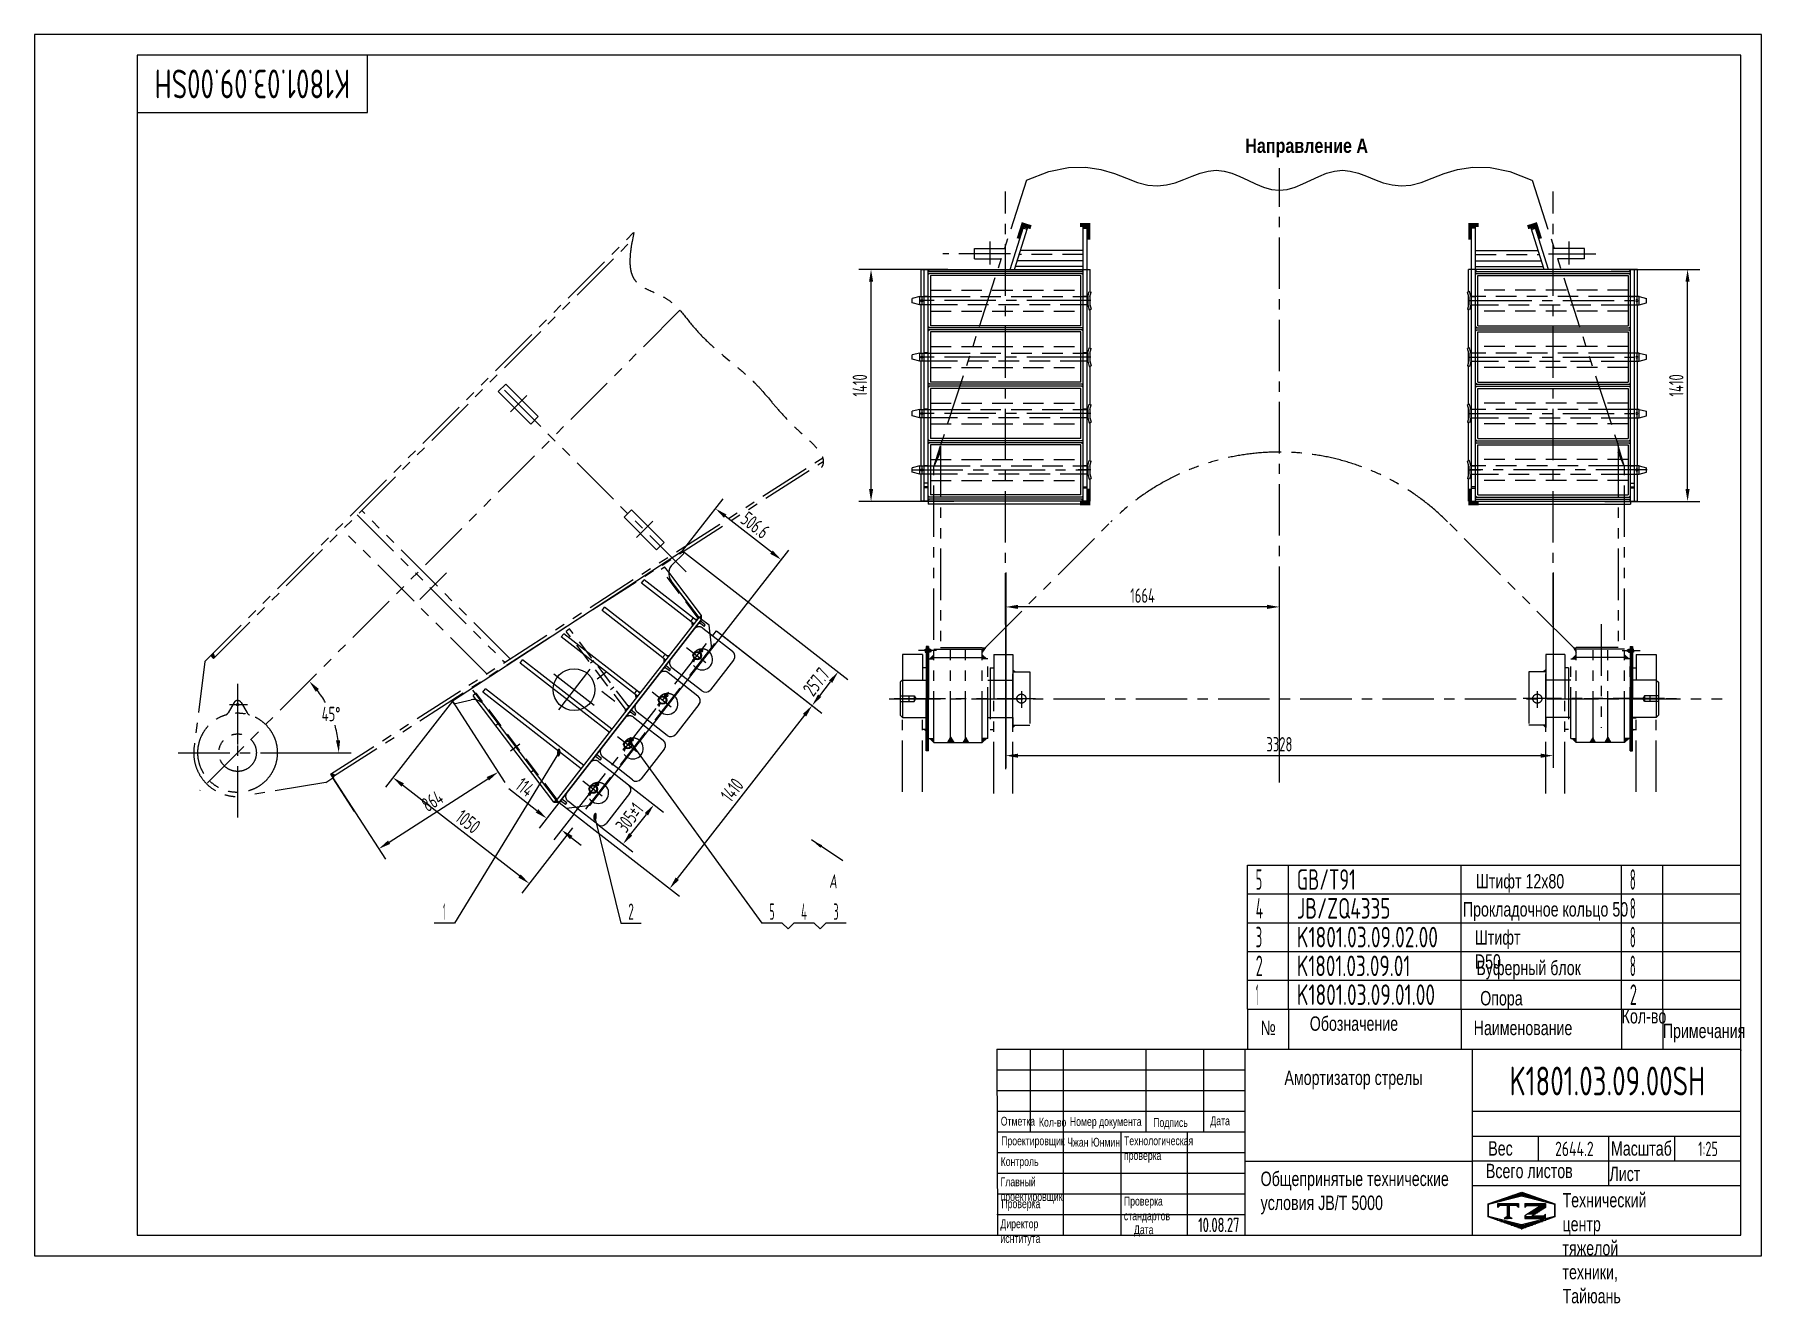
# Model space of a CAD drawing. Extents: x -460 to 10040, y 1734 to 9449.
import ezdxf
from ezdxf.enums import TextEntityAlignment as Align

# ---------------------------------------------------------------- set-up
doc = ezdxf.new("R2010")
doc.units = 0
doc.header["$LTSCALE"] = 250
doc.header["$MEASUREMENT"] = 0
for name, pattern in [('F', [0.75, 0.5, -0.25]), ('G', [2, 1.25, -0.25, 0.25, -0.25]), ('K', [2.5, 1.25, -0.25, 0.25, -0.25, 0.25, -0.25])]:
    doc.linetypes.add(name, pattern=pattern)
doc.layers.get('0').update_dxf_attribs({"linetype": 'CONTINUOUS'})
doc.layers.get('DEFPOINTS').update_dxf_attribs({"linetype": 'CONTINUOUS'})
for name, color, linetype in [('01', 7, 'CONTINUOUS'), ('02', 1, 'CONTINUOUS'), ('04', 2, 'F'), ('05', 4, 'G'), ('07', 6, 'K'), ('08', 1, 'CONTINUOUS'), ('11', 3, 'CONTINUOUS'), ('THICK', 7, 'CONTINUOUS')]:
    doc.layers.add(name, color=color, linetype=linetype)
doc.styles.get("Standard").update_dxf_attribs({"font": 'isocp.shx', "width": 0.707, "bigfont": 'intecad.shx'})
doc.dimstyles.new('INTE', dxfattribs={"dimscale": 25, "dimtxt": 3.5, "dimasz": 3, "dimexe": 3, "dimexo": 0, "dimgap": 1, "dimtad": 1, "dimdec": 1, "dimzin": 9, "dimdsep": 46, "dimtxsty": 'Standard', "dimcen": 0, "dimclrd": 1, "dimclre": 1, "dimclrt": 3, "dimaunit": 1, "dimadec": 0, "dimazin": 0, "dimtfac": 1, "dimtdec": 1, "dimtofl": 0, "dimtmove": 0, "dimatfit": 0, "dimfxl": 1, "dimtzin": 0, "dimarcsym": 0})
doc.dimstyles.new('INTE$2', dxfattribs={"dimscale": 25, "dimtxt": 3.5, "dimasz": 3, "dimexe": 3, "dimexo": 0, "dimgap": 1, "dimtad": 1, "dimtih": 1, "dimtoh": 1, "dimdec": 1, "dimzin": 0, "dimdsep": 46, "dimtxsty": 'Standard', "dimcen": 0, "dimclrd": 1, "dimclre": 1, "dimclrt": 3, "dimaunit": 1, "dimadec": 0, "dimazin": 0, "dimtfac": 1, "dimtdec": 1, "dimtmove": 0, "dimatfit": 3, "dimfxl": 1, "dimtvp": 0.75, "dimtzin": 0, "dimarcsym": 0})
pattern_1 = [(52.109262, (2602.3474, 3052.8394), (-0.55124459, 0.4289891), [0.508, -0.1905]), (142.109262, (2602.3474, 3052.8394), (-0.4289891, -0.55124459), [0.508, -0.1905])]

msp = doc.modelspace()

# ---------------------------------------------------------------- texts
at = {"layer": '01', "attachment_point": 1}
for s, insert, char_height in [('{\\fArial|b0|i0|c204|p34;Отметка}', (5414.82, 2869.14), 53.5516), ('{\\fArial|b0|i0|c204|p34;Кол-во}', (5647.05, 2862.98), 53.5516), ('{\\fArial|b0|i0|c204|p34;Номер документа}', (5835.17, 2867.1), 53.5516), ('{\\fArial|b0|i0|c204|p34;Подпись}', (6341.71, 2860.93), 53.5516), ('{\\fArial|b0|i0|c204|p34;Дата}', (6689.03, 2871.2), 53.5516), ('{\\fArial|b0|i0|c204|p34;Проектировщик}', (5417.17, 2749.52), 53.5516), ('{\\fArial|b0|i0|c204|p34;\\C3;Чжан Юнмин}', (5818.73, 2741.3), 53.5516), ('{\\fArial|b0|i0|c204|p34;Технологическая\\Pпроверка}', (6164.21, 2749.93), 53.5516), ('{\\fArial|b0|i0|c204|p34;Вес}', (8379, 2720.73), 87.4676), ('{\\fArial|b0|i0|c204|p34;Контроль}', (5414.1, 2623.39), 53.5516), ('{\\fArial|b0|i0|c204|p34;Главный\\Pпроектировщик}', (5413.62, 2500.13), 53.5516), ('{\\fArial|b0|i0|c204|p34;Проверка}', (5418.86, 2366.94), 53.5516), ('{\\fArial|b0|i0|c204|p34;Проверка\\Pстандартов}', (6163.7, 2382.85), 53.5516), ('{\\fArial|b0|i0|c204|p34;Директор\\Pиснтитута}', (5412.8, 2245.27), 53.5516), ('{\\fArial|b0|i0|c204|p34;Дата}', (6224.54, 2209.48), 53.5516)]:
    msp.add_mtext(s, dxfattribs=dict(at, insert=insert, char_height=char_height))
at = {"layer": '01', "insert": (8830.4, 2406.14), "char_height": 87.4676, "width": 4.1104, "attachment_point": 1}
msp.add_mtext('{\\fArial|b0|i0|c204|p34;Технический центр\\Pтяжелой техники, Тайюань}', dxfattribs=at)
at = {"layer": '02', "width": 0.605172}
for height, rotation, p, p2 in [(10, 52.109262, (2536.8, 5589.55), (2540.48, 5594.28)), (40, 354.720473, (3146.9, 5129.32), (3170.79, 5127.11)), (40, 354.720473, (2712.98, 5060.16), (2736.88, 5057.95)), (40, 354.720473, (2933.77, 4669.4), (2957.67, 4667.19))]:
    msp.add_text('●', height=height, rotation=rotation, dxfattribs=at).set_placement(p, p2, align=Align.FIT)
at = {"layer": '02', "char_height": 87.5, "attachment_point": 1}
for s, insert in [('{\\fArial|b1|i0|c204|p34;\\W0.8;\\C0;Направление А}', (6901.67, 8817.08)), ('{\\fArial|b0|i0|c204|p34;\\C3;Штифт 12х80}', (8303.55, 4344.99)), ('{\\fArial|b0|i0|c204|p34;\\C3;Прокладочное кольцо 50}', (8224.61, 4174.1)), ('{\\fArial|b0|i0|c204|p34;\\C3;Буферный блок}', (8306.86, 3817.94)), ('{\\fArial|b0|i0|c204|p34;\\C3;Опора}', (8329.88, 3633.9)), ('{\\fArial|b0|i0|c204|p34;\\C0;Обозначение}', (7293.6, 3479.47)), ('{\\fArial|b0|i0|c204|p34;\\C0;Кол-во}', (9190.01, 3524.15)), ('{\\fArial|b0|i0|c204|p34;\\C0;Примечания}', (9440.01, 3435.16)), ('{\\fArial|b0|i0|c204|p34;\\C3;Амортизатор стрелы}', (7139.68, 3150.15)), ('{\\fArial|b0|i0|c204|p34;\\C0;Общепринятые технические\\Pусловия \\fArial|b0|i0|c0|p34;JB/T 5000}', (6994.78, 2535.74))]:
    msp.add_mtext(s, dxfattribs=dict(at, insert=insert))
at = {"layer": '02', "char_height": 87.5, "width": 3.2891, "attachment_point": 1}
for s, insert in [('{\\fArial|b0|i0|c204|p34;\\C3;Штифт \\fArial|b0|i0|c0|p34;D50}', (8296.98, 4003.21)), ('{\\fArial|b0|i0|c204|p34;\\C0;№}', (6994.29, 3453.18)), ('{\\fArial|b0|i0|c204|p34;\\C0;Наименование}', (8290.2, 3453.18))]:
    msp.add_mtext(s, dxfattribs=dict(at, insert=insert))
at = {"layer": '05', "char_height": 87.5026, "attachment_point": 1}
for s, insert in [('{\\fArial|b0|i0|c204|p34;\\C0;Масштаб}', (9125.14, 2720.31)), ('{\\fArial|b0|i0|c204|p34;\\C0;Всего листов}', (8364.55, 2583.53)), ('{\\fArial|b0|i0|c204|p34;\\C0;Лист}', (9115.85, 2565.77))]:
    msp.add_mtext(s, dxfattribs=dict(at, insert=insert))
at = {"layer": '11', "width": 0.696133}
msp.add_text('K1801.03.09.00SH', height=175, rotation=180, dxfattribs=at).set_placement((1459.42, 9236.65), (270.61, 9236.65), align=Align.FIT)
at = {"layer": '11', "width": 0.707}
msp.add_text('A', height=84, rotation=354.527361, dxfattribs=at).set_placement((4369.62, 4236.43), align=Align.BOTTOM_LEFT)
at = {"layer": '11'}
for s, height, width, p, p2 in [('5', 125, 0.527686, (6965.01, 4249.15), (7004.02, 4249.15)), ('GB/T91', 125, 0.690281, (7215.01, 4249.15), (7573.4, 4249.15)), ('8', 125, 0.514182, (9240.01, 4249.15), (9275.36, 4249.15)), ('1', 98.99, 0.404, (2024.27, 4067.14), (2038.27, 4067.14)), ('2', 98.99, 0.562593, (3149.78, 4067.14), (3183.76, 4067.14)), ('5', 98.99, 0.527686, (4008.41, 4067.14), (4039.3, 4067.14)), ('4', 98.99, 0.543846, (4201.07, 4067.14), (4236.07, 4067.14)), ('3', 98.99, 0.527686, (4397.83, 4067.14), (4428.73, 4067.14)), ('4', 125, 0.543846, (6965.01, 4074.15), (7009.2, 4074.15)), ('JB/ZQ4335', 125, 0.690911, (7215.01, 4074.15), (7784.27, 4074.15)), ('8', 125, 0.514182, (9240.01, 4074.15), (9275.36, 4074.15)), ('3', 125, 0.527686, (6965.01, 3899.15), (7004.02, 3899.15)), ('K1801.03.09.02.00', 125, 0.696244, (7215.01, 3899.15), (8073.07, 3899.15)), ('8', 125, 0.514182, (9240.01, 3899.15), (9275.36, 3899.15)), ('2', 125, 0.562593, (6965.01, 3724.15), (7007.91, 3724.15)), ('K1801.03.09.01', 125, 0.693675, (7215.01, 3724.15), (7905.09, 3724.15)), ('8', 125, 0.514182, (9240.01, 3724.15), (9275.36, 3724.15)), ('1', 125, 0.404, (6965.01, 3549.15), (6982.69, 3549.15)), ('K1801.03.09.01.00', 125, 0.696021, (7215.01, 3549.15), (8055.4, 3549.15)), ('2', 125, 0.562593, (9240.01, 3549.15), (9282.91, 3549.15)), ('K1801.03.09.00SH', 175, 0.696133, (8508.11, 2999.15), (9696.92, 2999.15)), ('2644.2', 87.5, 0.684469, (8785.42, 2630.4), (9019.6, 2630.4)), ('1:25', 87.5, 0.656293, (9654.96, 2630.4), (9775.06, 2630.4)), ('10.08.27', 87.503, 0.642055, (6614.91, 2167.9), (6864.92, 2167.9)), ('10.08.27', 87.5, 0.642055, (6615.01, 2167.9), (6865.01, 2167.9)), ('10.08.27', 87.468, 0.642055, (6616.23, 2167.9), (6866.14, 2167.9))]:
    msp.add_text(s, height=height, dxfattribs=dict(at, width=width)).set_placement(p, p2, align=Align.FIT)

# ---------------------------------------------------------------- blocks, each defined once
blk = doc.blocks.new('*D454')
at = {"layer": '08', "color": 1, "lineweight": -2}
for p, q in [((5092, 8021), (4551, 8021)), ((4626, 6686), (4626, 7946)), ((5130, 6611), (4551, 6611))]:
    blk.add_line(p, q, dxfattribs=at)
at = {"layer": '08', "color": 1}
for points in [[(4614, 7946), (4639, 7946), (4626, 8021)], [(4614, 6686), (4639, 6686), (4626, 6611)]]:
    blk.add_solid(points, dxfattribs=at)
at = {"layer": 'DEFPOINTS', "color": 0}
for p in [(4626, 8021), (5092, 8021), (5130, 6611)]:
    blk.add_point(p, dxfattribs=at)
at = {"layer": '08', "color": 3, "insert": (4558, 7316), "char_height": 87.5, "attachment_point": 5, "rotation": 90}
blk.add_mtext('1410', dxfattribs=at)
blk = doc.blocks.new('*D455')
at = {"layer": '08', "color": 1, "lineweight": -2}
for p, q in [((3480, 6310), (3726, 6626)), ((4021, 6302), (3739, 6521)), ((3659, 5715), (4126, 6315))]:
    blk.add_line(p, q, dxfattribs=at)
at = {"layer": '08', "color": 1}
for points in [[(3747, 6531), (3732, 6511), (3680, 6567)], [(4028, 6312), (4013, 6292), (4080, 6256)]]:
    blk.add_solid(points, dxfattribs=at)
at = {"layer": 'DEFPOINTS', "color": 0}
for p in [(3680, 6567), (3480, 6310), (3659, 5715)]:
    blk.add_point(p, dxfattribs=at)
at = {"layer": '08', "color": 3, "insert": (3922, 6466), "char_height": 87.5, "attachment_point": 5, "rotation": 322.1093}
blk.add_mtext('506.6', dxfattribs=at)
blk = doc.blocks.new('*D456')
at = {"layer": '08', "color": 1, "lineweight": -2}
for p, q in [((3480, 6310), (4485, 5528)), ((3708, 5806), (4327, 5324)), ((4314, 5429), (4380, 5514))]:
    blk.add_line(p, q, dxfattribs=at)
at = {"layer": '08', "color": 1}
for points in [[(4370, 5522), (4390, 5507), (4426, 5574)], [(4304, 5437), (4324, 5422), (4268, 5370)]]:
    blk.add_solid(points, dxfattribs=at)
at = {"layer": 'DEFPOINTS', "color": 0}
for p in [(3480, 6310), (3708, 5806), (4426, 5574)]:
    blk.add_point(p, dxfattribs=at)
at = {"layer": '08', "color": 3, "insert": (4293, 5514), "char_height": 87.5, "attachment_point": 5, "rotation": 52.1093}
blk.add_mtext('257.7', dxfattribs=at)
blk = doc.blocks.new('*D464')
at = {"layer": '08', "color": 1, "lineweight": -2}
blk.add_line((2242, 3140), (2575, 3140), dxfattribs=at)
for start, end in [(29.6341, 38.0092), (6.9908, 15.7183)]:
    blk.add_arc((1885, 3140), 615, start, end, dxfattribs=at)
at = {"layer": '08', "color": 1}
for points in [[(2360, 3510), (2379, 3527), (2320, 3575)], [(2508, 3216), (2483, 3214), (2500, 3140)]]:
    blk.add_solid(points, dxfattribs=at)
at = {"layer": 'DEFPOINTS', "color": 0}
for p in [(4574, 5829), (2479, 3299), (1524, 3140), (2242, 3140), (1655, 2910)]:
    blk.add_point(p, dxfattribs=at)
at = {"layer": '08', "color": 3, "insert": (2453, 3375), "char_height": 87.5, "attachment_point": 5}
blk.add_mtext('45°', dxfattribs=at)
blk = doc.blocks.new('*D457')
at = {"layer": '08', "color": 1, "lineweight": -2}
for p, q in [((3151, 4888), (3365, 4721)), ((2964, 4647), (3178, 4481)), ((3164, 4586), (3260, 4708))]:
    blk.add_line(p, q, dxfattribs=at)
at = {"layer": '08', "color": 1}
for points in [[(3250, 4716), (3270, 4701), (3306, 4767)], [(3155, 4594), (3174, 4578), (3118, 4527)]]:
    blk.add_solid(points, dxfattribs=at)
at = {"layer": 'DEFPOINTS', "color": 0}
for p in [(3151, 4888), (3306, 4767), (2964, 4647)]:
    blk.add_point(p, dxfattribs=at)
at = {"layer": '08', "color": 3, "insert": (3158, 4689), "char_height": 87.5, "attachment_point": 5, "rotation": 52.1093}
blk.add_mtext('305%%p1', dxfattribs=at)
blk = doc.blocks.new('*D458')
at = {"layer": '08', "color": 1, "lineweight": -2}
for p, q in [((3686, 5823), (4327, 5324)), ((4222, 5311), (3448, 4317)), ((2775, 4745), (3461, 4211))]:
    blk.add_line(p, q, dxfattribs=at)
at = {"layer": '08', "color": 1}
for points in [[(4212, 5319), (4232, 5303), (4268, 5370)], [(3438, 4324), (3458, 4309), (3402, 4257)]]:
    blk.add_solid(points, dxfattribs=at)
at = {"layer": 'DEFPOINTS', "color": 0}
for p in [(3686, 5823), (2775, 4745), (3402, 4257)]:
    blk.add_point(p, dxfattribs=at)
at = {"layer": '08', "color": 3, "insert": (3781, 4856), "char_height": 87.5, "attachment_point": 5, "rotation": 52.1093}
blk.add_mtext('1410', dxfattribs=at)
blk = doc.blocks.new('*D459')
at = {"layer": '08', "color": 1, "lineweight": -2}
for p, q in [((2081, 5397), (2400, 4902)), ((1354, 4930), (1673, 4435)), ((1696, 4538), (2296, 4924))]:
    blk.add_line(p, q, dxfattribs=at)
at = {"layer": '08', "color": 1}
for points in [[(2289, 4935), (2303, 4914), (2359, 4965)], [(1689, 4549), (1702, 4528), (1633, 4498)]]:
    blk.add_solid(points, dxfattribs=at)
at = {"layer": 'DEFPOINTS', "color": 0}
for p in [(2081, 5397), (2359, 4965), (1354, 4930)]:
    blk.add_point(p, dxfattribs=at)
at = {"layer": '08', "color": 3, "insert": (1959, 4789), "char_height": 87.5, "attachment_point": 5, "rotation": 32.7372}
blk.add_mtext('864', dxfattribs=at)
blk = doc.blocks.new('*D460')
at = {"layer": '08', "color": 1, "lineweight": -2}
for p, q in [((2595, 4729), (2423, 4863)), ((2763, 4823), (2608, 4624)), ((2820, 4710), (2698, 4554)), ((2803, 4567), (2863, 4521))]:
    blk.add_line(p, q, dxfattribs=at)
at = {"layer": '08', "color": 1}
for points in [[(2603, 4739), (2587, 4719), (2654, 4683)], [(2811, 4577), (2796, 4557), (2744, 4613)]]:
    blk.add_solid(points, dxfattribs=at)
at = {"layer": 'DEFPOINTS', "color": 0}
for p in [(2763, 4823), (2654, 4683), (2820, 4710)]:
    blk.add_point(p, dxfattribs=at)
at = {"layer": '08', "color": 3, "insert": (2522, 4873), "char_height": 87.5, "attachment_point": 5, "rotation": 322.1093}
blk.add_mtext('114', dxfattribs=at)
blk = doc.blocks.new('*D461')
at = {"layer": '08', "color": 1, "lineweight": -2}
for p, q in [((2081, 5397), (1673, 4873)), ((2489, 4334), (1778, 4886)), ((2811, 4626), (2502, 4228))]:
    blk.add_line(p, q, dxfattribs=at)
at = {"layer": '08', "color": 1}
for points in [[(1786, 4896), (1771, 4876), (1719, 4932)], [(2496, 4343), (2481, 4324), (2548, 4287)]]:
    blk.add_solid(points, dxfattribs=at)
at = {"layer": 'DEFPOINTS', "color": 0}
for p in [(2081, 5397), (1719, 4932), (2811, 4626)]:
    blk.add_point(p, dxfattribs=at)
at = {"layer": '08', "color": 3, "insert": (2176, 4664), "char_height": 87.5, "attachment_point": 5, "rotation": 322.1093}
blk.add_mtext('1050', dxfattribs=at)
blk = doc.blocks.new('*D462')
at = {"layer": '08', "color": 1, "lineweight": -2}
for p, q in [((5445, 6179), (5445, 4990)), ((8773, 6179), (8773, 4990)), ((5520, 5065), (8698, 5065))]:
    blk.add_line(p, q, dxfattribs=at)
at = {"layer": '08', "color": 1}
for points in [[(5520, 5077), (5520, 5052), (5445, 5065)], [(8698, 5077), (8698, 5052), (8773, 5065)]]:
    blk.add_solid(points, dxfattribs=at)
at = {"layer": 'DEFPOINTS', "color": 0}
for p in [(5445, 6179), (8773, 6179), (8773, 5065)]:
    blk.add_point(p, dxfattribs=at)
at = {"layer": '08', "color": 3, "insert": (7109, 5134), "char_height": 87.5, "attachment_point": 5}
blk.add_mtext('3328', dxfattribs=at)
blk = doc.blocks.new('terter')
at = {"layer": '07', "linetype": 'K'}
for points in [[(8492, 10934), (8532, 11022), (8532, 11061)], [(12692, 10934), (12653, 11022), (12653, 11061)], [(8467, 9765), (8492, 9791), (8492, 9765)], [(8786, 9807), (8805, 9835), (8786, 9835)], [(8786, 9791), (8786, 9784), (8793, 9784)], [(8811, 9765), (8793, 9784), (8786, 9784), (8786, 9765)], [(12373, 9765), (12392, 9784), (12398, 9784), (12398, 9765)], [(12398, 9807), (12380, 9835), (12398, 9835)], [(12398, 9791), (12398, 9784), (12392, 9784)], [(12717, 9765), (12692, 9791), (12692, 9765)], [(8446, 9336), (8446, 9330), (8435, 9336)], [(8467, 9282), (8492, 9282), (8492, 9257)], [(8684, 9290), (8684, 9257), (8665, 9257)], [(8684, 9257), (8684, 9290), (8703, 9257)], [(8811, 9282), (8786, 9257), (8786, 9282)], [(12373, 9282), (12398, 9257), (12398, 9282)], [(12500, 9257), (12500, 9290), (12481, 9257)], [(12500, 9290), (12500, 9257), (12519, 9257)], [(12717, 9282), (12692, 9282), (12692, 9257)], [(12739, 9336), (12739, 9330), (12750, 9336)]]:
    blk.add_hatch(color=6, dxfattribs=at).paths.add_polyline_path(points)
h = blk.add_hatch(color=6, dxfattribs=at)
h.paths.add_polyline_path([(8594, 9257), (8613, 9257), (8594, 9290), (8594, 9290)])
h.paths.add_polyline_path([(8575, 9257), (8594, 9257), (8594, 9290)])
h = blk.add_hatch(color=6, dxfattribs=at)
h.paths.add_polyline_path([(12590, 9257), (12571, 9257), (12590, 9290), (12590, 9290)])
h.paths.add_polyline_path([(12609, 9257), (12590, 9257), (12590, 9290)])
at = {"layer": '02'}
blk.add_lwpolyline([(9056, 12676), (9191, 12729), (9311, 12753), (9416, 12756), (9508, 12741), (9590, 12717), (9664, 12689), (9730, 12663), (9792, 12645), (9851, 12641), (9907, 12647), (9960, 12661), (10012, 12680), (10062, 12700), (10112, 12719), (10160, 12732), (10208, 12738), (10256, 12732), (10304, 12718), (10352, 12699), (10400, 12676), (10448, 12654), (10496, 12634), (10544, 12620), (10592, 12615), (10640, 12620), (10688, 12634), (10736, 12654), (10784, 12676), (10832, 12699), (10880, 12718), (10928, 12732), (10976, 12738), (11024, 12732), (11073, 12719), (11122, 12700), (11172, 12680), (11224, 12661), (11278, 12647), (11333, 12641), (11392, 12645), (11454, 12663), (11521, 12689), (11594, 12717), (11676, 12741), (11769, 12756), (11874, 12753), (11993, 12729), (12128, 12676)], dxfattribs=at)
at = {"layer": '07', "color": 6, "linetype": 'K'}
for p, q in [((9056, 12676), (8532, 11061)), ((12129, 12676), (12653, 11061)), ((8833, 12304), (8833, 12163)), ((12352, 12304), (12352, 12163)), ((8957, 12229), (8547, 12229)), ((8738, 12261), (8922, 12261)), ((8738, 12197), (8738, 12261)), ((8738, 12197), (8901, 12197)), ((12228, 12229), (12517, 12229)), ((12447, 12261), (12263, 12261)), ((12447, 12197), (12284, 12197)), ((12447, 12197), (12447, 12261)), ((8492, 10934), (8532, 11061)), ((8532, 11061), (8532, 9835)), ((12653, 11061), (12653, 9835)), ((12692, 10934), (12653, 11061)), ((8492, 10934), (8532, 11022)), ((8492, 9257), (8492, 10934)), ((12692, 10934), (12653, 11022)), ((12692, 9257), (12692, 10934)), ((8805, 9835), (9569, 10599)), ((12380, 9835), (11616, 10599)), ((12550, 9976), (12550, 9346)), ((8423, 9793), (8301, 9793)), ((8301, 9793), (8301, 9637)), ((8508, 9816), (8399, 9816)), ((8423, 9793), (8423, 9637)), ((8436, 9816), (8479, 9816)), ((8440, 9825), (8446, 9825)), ((8440, 9816), (8440, 9825)), ((8446, 9821), (8440, 9821)), ((8440, 9816), (8440, 9807)), ((8446, 9811), (8440, 9811)), ((8440, 9807), (8446, 9807)), ((8446, 9841), (8446, 9524)), ((8459, 9841), (8446, 9841)), ((8446, 9825), (8446, 9816)), ((8446, 9821), (8476, 9821)), ((8446, 9807), (8446, 9816)), ((8446, 9811), (8476, 9811)), ((8447, 9841), (8447, 9524)), ((8449, 9841), (8449, 9524)), ((8450, 9821), (8450, 9816)), ((8476, 9820), (8450, 9820)), ((8450, 9811), (8450, 9816)), ((8476, 9812), (8450, 9812)), ((8452, 9841), (8452, 9524)), ((8457, 9816), (8464, 9816)), ((8459, 9841), (8459, 9524)), ((8459, 9816), (8459, 9823)), ((8459, 9823), (8462, 9823)), ((8462, 9816), (8459, 9817)), ((8459, 9816), (8459, 9808)), ((8459, 9816), (8462, 9814)), ((8459, 9808), (8462, 9808)), ((8459, 9282), (8459, 9765)), ((8459, 9765), (8492, 9765)), ((8471, 9816), (8460, 9816)), ((8470, 9825), (8462, 9825)), ((8462, 9825), (8462, 9816)), ((8462, 9823), (8462, 9816)), ((8470, 9821), (8462, 9821)), ((8462, 9807), (8462, 9816)), ((8462, 9808), (8462, 9816)), ((8470, 9811), (8462, 9811)), ((8470, 9807), (8462, 9807)), ((8467, 9765), (8492, 9791)), ((8470, 9816), (8470, 9825)), ((8470, 9816), (8470, 9807)), ((8476, 9821), (8476, 9816)), ((8476, 9811), (8476, 9816)), ((8492, 9825), (8786, 9825)), ((8492, 9775), (8786, 9775)), ((8532, 9835), (8786, 9835)), ((8594, 9257), (8594, 9835)), ((8684, 9257), (8684, 9835)), ((8786, 9257), (8786, 9835)), ((8805, 9835), (8786, 9807)), ((8811, 9765), (8786, 9791)), ((8821, 9765), (8786, 9765)), ((8821, 9282), (8821, 9765)), ((8857, 9793), (8973, 9793)), ((8857, 9793), (8857, 9524)), ((8973, 9793), (8973, 9524)), ((12328, 9793), (12212, 9793)), ((12212, 9793), (12212, 9524)), ((12328, 9793), (12328, 9524)), ((12364, 9282), (12364, 9765)), ((12364, 9765), (12398, 9765)), ((12373, 9765), (12398, 9791)), ((12380, 9835), (12398, 9807)), ((12398, 9257), (12398, 9835)), ((12653, 9835), (12398, 9835)), ((12692, 9825), (12398, 9825)), ((12692, 9775), (12398, 9775)), ((12500, 9257), (12500, 9835)), ((12590, 9257), (12590, 9835)), ((12677, 9816), (12786, 9816)), ((12717, 9765), (12692, 9791)), ((12726, 9765), (12692, 9765)), ((12748, 9816), (12705, 9816)), ((12739, 9821), (12709, 9821)), ((12709, 9821), (12709, 9816)), ((12709, 9820), (12734, 9820)), ((12709, 9811), (12709, 9816)), ((12709, 9812), (12734, 9812)), ((12739, 9811), (12709, 9811)), ((12714, 9816), (12724, 9816)), ((12715, 9825), (12723, 9825)), ((12715, 9816), (12715, 9825)), ((12715, 9821), (12723, 9821)), ((12715, 9816), (12715, 9807)), ((12715, 9811), (12723, 9811)), ((12715, 9807), (12723, 9807)), ((12728, 9816), (12721, 9816)), ((12723, 9825), (12723, 9816)), ((12726, 9823), (12723, 9823)), ((12723, 9823), (12723, 9816)), ((12723, 9816), (12726, 9817)), ((12723, 9807), (12723, 9816)), ((12726, 9816), (12723, 9814)), ((12723, 9808), (12723, 9816)), ((12726, 9808), (12723, 9808)), ((12726, 9841), (12726, 9524)), ((12726, 9841), (12739, 9841)), ((12726, 9816), (12726, 9823)), ((12726, 9816), (12726, 9808)), ((12726, 9282), (12726, 9765)), ((12733, 9841), (12733, 9524)), ((12734, 9821), (12734, 9816)), ((12734, 9811), (12734, 9816)), ((12736, 9841), (12736, 9524)), ((12737, 9841), (12737, 9524)), ((12739, 9841), (12739, 9524)), ((12745, 9825), (12739, 9825)), ((12739, 9825), (12739, 9816)), ((12739, 9821), (12745, 9821)), ((12739, 9807), (12739, 9816)), ((12739, 9811), (12745, 9811)), ((12745, 9807), (12739, 9807)), ((12745, 9816), (12745, 9825)), ((12745, 9816), (12745, 9807)), ((12762, 9793), (12884, 9793)), ((12762, 9793), (12762, 9637)), ((12884, 9793), (12884, 9637)), ((8446, 9712), (8423, 9712)), ((8834, 9712), (8834, 9336)), ((8834, 9712), (8857, 9712)), ((8973, 9699), (8973, 9637)), ((8973, 9699), (8986, 9686)), ((8973, 9362), (8973, 9686)), ((8973, 9686), (9075, 9686)), ((9075, 9686), (9075, 9362)), ((12110, 9686), (12110, 9362)), ((12212, 9686), (12110, 9686)), ((12212, 9699), (12199, 9686)), ((12212, 9699), (12212, 9637)), ((12212, 9362), (12212, 9686)), ((12351, 9712), (12328, 9712)), ((12351, 9712), (12351, 9336)), ((12739, 9712), (12762, 9712)), ((8301, 9637), (8288, 9624)), ((8288, 9624), (8288, 9423)), ((8301, 9637), (8301, 9410)), ((8301, 9637), (8446, 9637)), ((8821, 9637), (8973, 9637)), ((9024, 9570), (9024, 9469)), ((12161, 9570), (12161, 9469)), ((12364, 9637), (12212, 9637)), ((12884, 9637), (12739, 9637)), ((12884, 9637), (12884, 9410)), ((12884, 9637), (12897, 9624)), ((12897, 9624), (12897, 9423)), ((8251, 9524), (9110, 9524)), ((8288, 9542), (8339, 9542)), ((8288, 9541), (8372, 9541)), ((8288, 9507), (8372, 9507)), ((8288, 9506), (8339, 9506)), ((8339, 9542), (8339, 9506)), ((8372, 9541), (8372, 9507)), ((8372, 9541), (8382, 9524)), ((8372, 9507), (8382, 9524)), ((8446, 9207), (8446, 9524)), ((8447, 9207), (8447, 9524)), ((8449, 9207), (8449, 9524)), ((8452, 9207), (8452, 9524)), ((8459, 9207), (8459, 9524)), ((8857, 8948), (8857, 9524)), ((8973, 8948), (8973, 9524)), ((12934, 9524), (12075, 9524)), ((12212, 8948), (12212, 9524)), ((12328, 8948), (12328, 9524)), ((12445, 9524), (13007, 9524)), ((12726, 9207), (12726, 9524)), ((12733, 9207), (12733, 9524)), ((12736, 9207), (12736, 9524)), ((12737, 9207), (12737, 9524)), ((12739, 9207), (12739, 9524)), ((12813, 9541), (12803, 9524)), ((12813, 9507), (12803, 9524)), ((12813, 9541), (12813, 9507)), ((12897, 9541), (12813, 9541)), ((12897, 9507), (12813, 9507)), ((12846, 9542), (12846, 9506)), ((12897, 9542), (12846, 9542)), ((12897, 9506), (12846, 9506)), ((8288, 9423), (8301, 9410)), ((8301, 8957), (8301, 9410)), ((8301, 9410), (8446, 9410)), ((8423, 8957), (8423, 9410)), ((8446, 9407), (8423, 9407)), ((8821, 9410), (8973, 9410)), ((8973, 9410), (8973, 9349)), ((8973, 9362), (9075, 9362)), ((8973, 9349), (8986, 9362)), ((12212, 9362), (12110, 9362)), ((12212, 9349), (12199, 9362)), ((12364, 9410), (12212, 9410)), ((12212, 9410), (12212, 9349)), ((12884, 9410), (12739, 9410)), ((12739, 9407), (12762, 9407)), ((12762, 8957), (12762, 9410)), ((12897, 9423), (12884, 9410)), ((12884, 8957), (12884, 9410)), ((8446, 9336), (8423, 9336)), ((8435, 9336), (8446, 9330)), ((8459, 9282), (8492, 9282)), ((8467, 9282), (8492, 9257)), ((8492, 9257), (8786, 9257)), ((8594, 9290), (8575, 9257)), ((8594, 9290), (8613, 9257)), ((8684, 9290), (8703, 9257)), ((8821, 9282), (8786, 9282)), ((8811, 9282), (8786, 9257)), ((8834, 9336), (8857, 9336)), ((12351, 9336), (12328, 9336)), ((12364, 9282), (12398, 9282)), ((12373, 9282), (12398, 9257)), ((12692, 9257), (12398, 9257)), ((12500, 9290), (12481, 9257)), ((12590, 9290), (12571, 9257)), ((12590, 9290), (12609, 9257)), ((12717, 9282), (12692, 9257)), ((12726, 9282), (12692, 9282)), ((12739, 9336), (12762, 9336)), ((12750, 9336), (12739, 9330)), ((8459, 9207), (8446, 9207)), ((12726, 9207), (12739, 9207))]:
    blk.add_line(p, q, dxfattribs=at)
for centre in [(9024, 9524), (12161, 9524)]:
    blk.add_circle(centre, 27.5, dxfattribs=at)
for start, end in [(90, 135), (45, 90)]:
    blk.add_arc((10592, 9575), 1448, start, end, dxfattribs=at)
blk = doc.blocks.new('*D463')
at = {"layer": '08', "color": 1, "lineweight": -2}
for p, q in [((5445, 4982), (5445, 6044)), ((7109, 5085), (7109, 6044)), ((7034, 5969), (5520, 5969))]:
    blk.add_line(p, q, dxfattribs=at)
at = {"layer": '08', "color": 1}
for points in [[(5520, 5982), (5520, 5957), (5445, 5969)], [(7034, 5982), (7034, 5957), (7109, 5969)]]:
    blk.add_solid(points, dxfattribs=at)
at = {"layer": 'DEFPOINTS', "color": 0}
for p in [(5445, 5969), (7109, 5085), (5445, 4982)]:
    blk.add_point(p, dxfattribs=at)
at = {"layer": '08', "color": 3, "insert": (6277, 6038), "char_height": 87.5, "attachment_point": 5}
blk.add_mtext('1664', dxfattribs=at)
blk = doc.blocks.new('DXDF')
at = {"layer": '01', "color": 7, "linetype": 'Continuous'}
for p, q in [((6519, 5162), (6474, 5151)), ((7541, 5162), (7549, 5194)), ((7541, 5162), (7541, 5112)), ((7549, 5194), (7562, 5190)), ((7554, 5161), (7562, 5190)), ((7554, 5161), (7554, 5114)), ((6519, 5112), (6474, 5124)), ((7541, 5112), (7549, 5081)), ((7549, 5081), (7562, 5085)), ((7554, 5114), (7562, 5085))]:
    blk.add_line(p, q, dxfattribs=at)
at = {"layer": '01'}
for p, q in [((6474, 5124), (6474, 5151)), ((6519, 5162), (6571, 5162)), ((6519, 5112), (6519, 5162)), ((6571, 5162), (6585, 5162)), ((7499, 5162), (7512, 5162)), ((7537, 5162), (7541, 5162)), ((7541, 5162), (7541, 5112)), ((6571, 5112), (6519, 5112)), ((6585, 5112), (6571, 5112)), ((7512, 5112), (7499, 5112)), ((7541, 5112), (7537, 5112))]:
    blk.add_line(p, q, dxfattribs=at)
at = {"layer": '01', "color": 7, "linetype": 'Continuous'}
blk.add_circle((6532, 5137), 6.5, dxfattribs=at)
at = {"layer": '04', "color": 2, "linetype": 'F'}
for p, q in [((6585, 5162), (6701, 5162)), ((6701, 5162), (7499, 5162)), ((7512, 5162), (7537, 5162)), ((6701, 5112), (6585, 5112)), ((7499, 5112), (6701, 5112)), ((7537, 5112), (7512, 5112))]:
    blk.add_line(p, q, dxfattribs=at)
at = {"layer": '05', "color": 142, "linetype": 'G'}
blk.add_line((6532, 5162), (6532, 5112), dxfattribs=at)
blk = doc.blocks.new('*D453')
at = {"layer": '08', "color": 1, "lineweight": -2}
for p, q in [((9126, 8021), (9666, 8021)), ((9591, 6686), (9591, 7946)), ((9087, 6611), (9666, 6611))]:
    blk.add_line(p, q, dxfattribs=at)
at = {"layer": '08', "color": 1}
for points in [[(9578, 7946), (9603, 7946), (9591, 8021)], [(9578, 6686), (9603, 6686), (9591, 6611)]]:
    blk.add_solid(points, dxfattribs=at)
at = {"layer": 'DEFPOINTS', "color": 0}
for p in [(9126, 8021), (9591, 8021), (9087, 6611)]:
    blk.add_point(p, dxfattribs=at)
at = {"layer": '08', "color": 3, "insert": (9522, 7316), "char_height": 87.5, "attachment_point": 5, "rotation": 90}
blk.add_mtext('1410', dxfattribs=at)
blk = doc.blocks.new('*U472', base_point=(251.96, 168.31))
at = {"layer": '01'}
for p, q in [((251.96, 168.31), (251.96, 182.31)), ((195.96, 168.31), (251.96, 168.31))]:
    blk.add_line(p, q, dxfattribs=at)
blk = doc.blocks.new('*U473')
at = {"layer": '04'}
blk.add_blockref('*U472', (0, 0), dxfattribs=at)
blk = doc.blocks.new('*U474')
at = {"layer": '01'}
for points in [[(415, 292), (25, 292)], [(25, 292), (25, 5)], [(415, 5), (415, 292)], [(25, 5), (415, 5)]]:
    blk.add_lwpolyline(points, dxfattribs=at)
at = {"layer": '02'}
for points in [[(420, 297), (0, 297)], [(0, 297), (0, 0)], [(420, 0), (420, 297)], [(0, 0), (420, 0)]]:
    blk.add_lwpolyline(points, dxfattribs=at)
blk = doc.blocks.new('*U477')
at = {"layer": '01'}
for p, q in [((0, -175), (0, 0)), ((3000, -175), (3000, 0))]:
    blk.add_line(p, q, dxfattribs=at)
at = {"layer": '02'}
for p, q in [((0, 0), (250, 0)), ((250, -175), (250, 0)), ((250, 0), (1300, 0)), ((1300, -175), (1300, 0)), ((1300, 0), (2275, 0)), ((2275, -175), (2275, 0)), ((2275, 0), (2525, 0)), ((2525, -175), (2525, 0)), ((2525, 0), (3000, 0))]:
    blk.add_line(p, q, dxfattribs=at)
blk = doc.blocks.new('*U478')
at = {"layer": '01'}
for p, q in [((0, -175), (0, 0)), ((3000, -175), (3000, 0))]:
    blk.add_line(p, q, dxfattribs=at)
at = {"layer": '02'}
for p, q in [((0, 0), (250, 0)), ((250, -175), (250, 0)), ((250, 0), (1300, 0)), ((1300, -175), (1300, 0)), ((1300, 0), (2275, 0)), ((2275, -175), (2275, 0)), ((2275, 0), (2525, 0)), ((2525, -175), (2525, 0)), ((2525, 0), (3000, 0))]:
    blk.add_line(p, q, dxfattribs=at)
blk = doc.blocks.new('*U479')
at = {"layer": '01'}
for p, q in [((0, -175), (0, 0)), ((3000, -175), (3000, 0))]:
    blk.add_line(p, q, dxfattribs=at)
at = {"layer": '02'}
for p, q in [((0, 0), (250, 0)), ((250, -175), (250, 0)), ((250, 0), (1300, 0)), ((1300, -175), (1300, 0)), ((1300, 0), (2275, 0)), ((2275, -175), (2275, 0)), ((2275, 0), (2525, 0)), ((2525, -175), (2525, 0)), ((2525, 0), (3000, 0))]:
    blk.add_line(p, q, dxfattribs=at)
blk = doc.blocks.new('*U480')
at = {"layer": '01'}
for p, q in [((0, -175), (0, 0)), ((3000, -175), (3000, 0))]:
    blk.add_line(p, q, dxfattribs=at)
at = {"layer": '02'}
for p, q in [((0, 0), (250, 0)), ((250, -175), (250, 0)), ((250, 0), (1300, 0)), ((1300, -175), (1300, 0)), ((1300, 0), (2275, 0)), ((2275, -175), (2275, 0)), ((2275, 0), (2525, 0)), ((2525, -175), (2525, 0)), ((2525, 0), (3000, 0))]:
    blk.add_line(p, q, dxfattribs=at)
blk = doc.blocks.new('*U481')
at = {"layer": '01'}
for p, q in [((0, -175), (0, 0)), ((0, 0), (250, 0)), ((250, 0), (1300, 0)), ((1300, 0), (2275, 0)), ((2275, 0), (2525, 0)), ((2525, 0), (3000, 0)), ((3000, -175), (3000, 0))]:
    blk.add_line(p, q, dxfattribs=at)
at = {"layer": '02'}
for p, q in [((250, -175), (250, 0)), ((1300, -175), (1300, 0)), ((2275, -175), (2275, 0)), ((2525, -175), (2525, 0))]:
    blk.add_line(p, q, dxfattribs=at)
blk = doc.blocks.new('*X495')
at = {"color": 0}
for p, q in [((127.06, 7.8), (132.06, 7.8)), ((127.06, 7.5), (132.06, 7.5)), ((127.06, 7.2), (127.32, 7.2)), ((127.84, 5.4), (129.64, 5.4)), ((128.3, 5.7), (130.1, 5.7)), ((128.77, 6), (130.57, 6)), ((129.23, 6.3), (131.04, 6.3)), ((129.7, 6.6), (131.51, 6.6)), ((130.16, 6.9), (131.98, 6.9)), ((130.62, 7.2), (132.06, 7.2))]:
    blk.add_line(p, q, dxfattribs=at)
blk = doc.blocks.new('*X496')
at = {"color": 0}
for p, q in [((127.06, 4.8), (132.06, 4.8)), ((127.06, 4.5), (132.06, 4.5)), ((131.84, 5.1), (132.06, 5.1))]:
    blk.add_line(p, q, dxfattribs=at)
blk = doc.blocks.new('*X494')
at = {"color": 0}
for p, q in [((122.34, 4.5), (123.72, 4.5)), ((122.82, 4.8), (123.24, 4.8))]:
    blk.add_line(p, q, dxfattribs=at)
blk = doc.blocks.new('*X493')
at = {"color": 0}
for p, q in [((120.53, 7.8), (125.53, 7.8)), ((120.53, 7.5), (125.53, 7.5)), ((120.53, 7.2), (120.79, 7.2)), ((125.27, 7.2), (125.53, 7.2))]:
    blk.add_line(p, q, dxfattribs=at)
blk = doc.blocks.new('*X492')
at = {"color": 0}
for p, q in [((119.8, 8.4), (120.72, 8.4)), ((120.66, 8.7), (121.92, 8.7)), ((121.52, 9), (123.12, 9)), ((122.38, 9.3), (124.32, 9.3)), ((123.24, 9.6), (125.52, 9.6)), ((124.1, 9.9), (128.52, 9.9)), ((124.97, 10.2), (127.67, 10.2)), ((125.83, 10.5), (126.82, 10.5)), ((127.02, 9.6), (129.37, 9.6)), ((128.22, 9.3), (130.22, 9.3)), ((129.42, 9), (131.07, 9)), ((130.62, 8.7), (131.92, 8.7)), ((131.82, 8.4), (132.77, 8.4)), ((118.22, 7.8), (118.32, 7.8)), ((118.22, 7.5), (118.27, 7.5)), ((118.22, 7.2), (118.27, 7.2)), ((118.22, 6.9), (118.27, 6.9)), ((118.22, 6.6), (118.27, 6.6)), ((118.22, 6.3), (118.27, 6.3)), ((118.22, 6), (118.27, 6)), ((118.22, 5.7), (118.27, 5.7)), ((118.22, 5.4), (118.27, 5.4)), ((118.22, 5.1), (118.27, 5.1)), ((118.22, 4.8), (118.27, 4.8)), ((118.79, 4.5), (119.42, 4.5)), ((118.94, 8.1), (119.52, 8.1)), ((119.61, 4.2), (120.62, 4.2)), ((131.92, 4.2), (132.95, 4.2)), ((133.02, 8.1), (133.62, 8.1)), ((133.12, 4.5), (133.76, 4.5)), ((134.22, 7.8), (134.32, 7.8)), ((134.27, 7.5), (134.32, 7.5)), ((134.27, 7.2), (134.32, 7.2)), ((134.27, 6.9), (134.32, 6.9)), ((134.27, 6.6), (134.32, 6.6)), ((134.27, 6.3), (134.32, 6.3)), ((134.27, 6), (134.32, 6)), ((134.27, 5.7), (134.32, 5.7)), ((134.27, 5.4), (134.32, 5.4)), ((134.27, 5.1), (134.32, 5.1)), ((134.27, 4.8), (134.32, 4.8)), ((120.43, 3.9), (121.82, 3.9)), ((121.26, 3.6), (123.02, 3.6)), ((122.08, 3.3), (124.22, 3.3)), ((122.91, 3), (125.42, 3)), ((123.73, 2.7), (128.89, 2.7)), ((124.55, 2.4), (128.07, 2.4)), ((125.38, 2.1), (127.26, 2.1)), ((126.2, 1.8), (126.45, 1.8)), ((127.12, 3), (129.7, 3)), ((128.32, 3.3), (130.51, 3.3)), ((129.52, 3.6), (131.32, 3.6)), ((130.72, 3.9), (132.14, 3.9))]:
    blk.add_line(p, q, dxfattribs=at)
blk = doc.blocks.new('ewr')
at = {"layer": '07', "linetype": 'K'}
for points in [[(1727.65, 3736.79), (1721.29, 3730.42), (1738.96, 3712.74), (1745.33, 3719.11)], [(1735.92, 3745.05), (1727.65, 3736.79), (1745.33, 3719.11)], [(2478.46, 3003.31), (2467.9, 2996.53), (2464.45, 2987.25)]]:
    blk.add_hatch(color=6, dxfattribs=at).paths.add_polyline_path(points)
h = blk.add_hatch(color=6, dxfattribs=at)
h.paths.add_polyline_path([(2478.46, 3003.31), (2464.45, 2987.25), (2450.39, 3009.05), (2457.09, 3013.36), (2457.09, 3013.35)])
h.paths.add_polyline_path([(2467.9, 2996.53), (2478.46, 3003.31), (2457.09, 3013.35)])
at = {"layer": '05'}
for p, q in [((1884.63, 3558.25), (1884.63, 2685.53)), ((1524.03, 3139.99), (2242.06, 3139.99))]:
    blk.add_line(p, q, dxfattribs=at)
at = {"layer": '07', "color": 6, "linetype": 'K'}
for p, q in [((1685.22, 3694.36), (4292.98, 6302.11)), ((1738.96, 3712.74), (4284.94, 6258.72)), ((4574.06, 5829.42), (1654.76, 2910.12)), ((3469.61, 5335.91), (3514.86, 5381.16)), ((4611.36, 4239.41), (3472.26, 5378.51)), ((3712.85, 5183.17), (3514.86, 5381.16)), ((3667.6, 5137.92), (3469.61, 5335.91)), ((3644.27, 5312.58), (3544.64, 5212.95)), ((3667.6, 5137.92), (3712.85, 5183.17)), ((2450.39, 3009.05), (5442.08, 4932.42)), ((2467.9, 2996.53), (5445.95, 4911.13)), ((2612.24, 4586.02), (3508.85, 3689.41)), ((3541.56, 3710.44), (2639.11, 4612.89)), ((4234.09, 4571.43), (4279.34, 4616.68)), ((4432.08, 4373.44), (4234.09, 4571.43)), ((4477.33, 4418.69), (4279.34, 4616.68)), ((4408.75, 4548.09), (4309.12, 4448.47)), ((3399.52, 3619.13), (2522.44, 4496.22)), ((4432.08, 4373.44), (4477.33, 4418.69)), ((2993.43, 4072.01), (3154.67, 4233.25)), ((1685.22, 3694.36), (1619.71, 3173.29)), ((1721.29, 3730.42), (1738.96, 3712.74)), ((1727.65, 3736.79), (1745.33, 3719.11)), ((1745.33, 3719.11), (1735.92, 3745.05)), ((1884.63, 3502.83), (1884.63, 3139.99)), ((1862.98, 3444.49), (1826.45, 3381.23)), ((1835.87, 3431.99), (1944.91, 3431.99)), ((1906.28, 3444.49), (1942.8, 3381.23)), ((2420.61, 2958.97), (1928.69, 2876.65)), ((2420.61, 2958.97), (2464.45, 2987.25)), ((2450.39, 3009.05), (2464.45, 2987.25)), ((2467.9, 2996.53), (2457.09, 3013.35)), ((2457.09, 3013.35), (2478.46, 3003.31)), ((2464.45, 2987.25), (2478.46, 3003.31)), ((2464.45, 2987.25), (2467.9, 2996.53))]:
    blk.add_line(p, q, dxfattribs=at)
for centre, radius in [((1884.63, 3139.99), 241.5), ((1884.63, 3431.99), 6.5), ((1884.63, 3139.99), 114)]:
    blk.add_circle(centre, radius, dxfattribs=at)
for centre, radius, start, end in [((1804.8, 3393.73), 25, 287.463102, 330), ((1884.63, 3431.99), 25, 30, 150), ((1964.45, 3393.73), 25, 210, 252.536898), ((1884.63, 3139.99), 267, 172.834148, 279.499986)]:
    blk.add_arc(centre, radius, start, end, dxfattribs=at)
blk.add_open_spline([(4292.98, 6302.11), (4271.09, 6185.86), (4233.49, 5986.11), (4525.87, 5916), (4699.32, 5641.47), (5036.1, 5421.09), (5214.54, 5147.72), (5483.81, 4942.51), (5434.12, 4873.81)], degree=3, knots=[0, 0, 0, 0, 297.46358581, 511.10150071, 757.02584778, 1260.69685111, 1627.02704562, 1909.61322238, 1909.61322238, 1909.61322238, 1909.61322238], dxfattribs=at)
at = {"layer": '08'}
dim = blk.add_angular_dim_2l(base=(2478.74, 3299.18), line1=((4574.06, 5829.42), (1654.76, 2910.12)), line2=((1524.03, 3139.99), (2242.06, 3139.99)), dimstyle='INTE$2', dxfattribs=at)
dim.commit()
dim.dimension.update_dxf_attribs({"geometry": '*D464', "text_midpoint": (2452.88, 3375.37)})

# ---------------------------------------------------------------- dimensions: what is measured, and where the dimension line sits
at = {"layer": '08'}
for base, p1, p2, angle, picture, middle in [((4626.44, 8021.23), (5130.11, 6611.23), (5091.69, 8021.23), 90, '*D454', (4557.69, 7316.23)), ((9590.77, 8021.23), (9087.11, 6611.23), (9125.52, 8021.23), 90, '*D453', (9522.02, 7316.23)), ((3680.01, 6567.01), (3658.78, 5714.9), (3479.93, 6309.91), 142.109262, '*D455', (3922.12, 6465.71)), ((4426.03, 5573.63), (3708.02, 5805.83), (3479.93, 6309.91), 52.109262, '*D456', (4292.63, 5514.16)), ((3401.79, 4257.49), (3685.91, 5823.03), (2774.96, 4745.29), 52.109262, '*D458', (3780.51, 4856.09)), ((1719.24, 4932.33), (2811.07, 4625.6), (2081.2, 5397.45), 142.109262, '*D461', (2175.8, 4664.15)), ((2654.28, 4683.02), (2819.95, 4710.29), (2762.85, 4822.53), 142.109262, '*D460', (2521.78, 4873.25))]:
    dim = msp.add_linear_dim(base=base, p1=p1, p2=p2, angle=angle, dimstyle='INTE', dxfattribs=at)
    dim.commit()
    dim.dimension.update_dxf_attribs({"geometry": picture, "text_midpoint": middle})
for base, p1, p2, picture, middle in [((8772.61, 5064.89), (5444.61, 6179.44), (8772.61, 6179.44), '*D462', (7108.61, 5133.65)), ((5444.61, 5969.26), (7108.61, 5085.09), (5444.61, 4982.14), '*D463', (6276.61, 6038.01))]:
    dim = msp.add_linear_dim(base=base, p1=p1, p2=p2, dimstyle='INTE', dxfattribs=at)
    dim.commit()
    dim.dimension.update_dxf_attribs({"geometry": picture, "text_midpoint": middle})
dim = msp.add_aligned_dim(p1=(1354.44, 4930.21), p2=(2081.2, 5397.45), distance=-514.21, dimstyle='INTE', dxfattribs=at)
dim.commit()
dim.dimension.update_dxf_attribs({"geometry": '*D459', "text_midpoint": (1958.72, 4789.13)})
dim = msp.add_linear_dim(base=(3305.73, 4767.5), p1=(2963.55, 4647.32), p2=(3150.87, 4888.02), angle=52.109262, text='<>%%p1', dimstyle='INTE', dxfattribs=at)
dim.commit()
dim.dimension.update_dxf_attribs({"geometry": '*D457', "text_midpoint": (3157.82, 4689.37)})

# ---------------------------------------------------------------- hatches: boundary and pattern name
at = {"layer": '01'}
for points in [[(5542.53, 8308.54), (5602.57, 8289.47), (5595.01, 8265.64), (5553.07, 8278.96), (5529.76, 8205.57), (5511.65, 8211.33)], [(5896.11, 8303.96), (5959.11, 8303.96), (5959.11, 8201.96), (5940.11, 8201.96), (5940.11, 8278.96), (5896.11, 8278.96)], [(8321.11, 8303.96), (8258.11, 8303.96), (8258.11, 8201.96), (8277.11, 8201.96), (8277.11, 8278.96), (8321.11, 8278.96)], [(8674.68, 8308.54), (8614.64, 8289.47), (8622.21, 8265.64), (8664.14, 8278.96), (8687.45, 8205.57), (8705.56, 8211.33)], [(5896.11, 6586.23), (5959.11, 6586.23), (5959.11, 6688.23), (5940.11, 6688.23), (5940.11, 6611.23), (5896.11, 6611.23)], [(8321.11, 6586.23), (8258.11, 6586.23), (8258.11, 6688.23), (8277.11, 6688.23), (8277.11, 6611.23), (8321.11, 6611.23)], [(3595.3, 5916.81), (3580.16, 5905.33), (3595.94, 5893.05)], [(2714.2, 4792.58), (2713.23, 4793.85), (2698.1, 4782.36), (2729.98, 4780.3)]]:
    msp.add_hatch(color=256, dxfattribs=at).paths.add_polyline_path(points)
h = msp.add_hatch(color=256, dxfattribs=at)
h.paths.add_polyline_path([(4974.11, 7996.73), (4974.11, 7989.59), (4981.85, 7996.73)])
h.paths.add_polyline_path([(4974.11, 8015.58), (4974.11, 8008.73), (4981.85, 8008.73)])
h = msp.add_hatch(color=256, dxfattribs=at)
h.paths.add_polyline_path([(5915.11, 7996.73), (5915.11, 7989.59), (5907.36, 7996.73)])
h.paths.add_polyline_path([(5915.11, 8015.58), (5915.11, 8008.73), (5907.36, 8008.73)])
h = msp.add_hatch(color=256, dxfattribs=at)
h.paths.add_polyline_path([(8302.11, 7996.73), (8302.11, 7989.59), (8309.85, 7996.73)])
h.paths.add_polyline_path([(8302.11, 8015.58), (8302.11, 8008.73), (8309.85, 8008.73)])
h = msp.add_hatch(color=256, dxfattribs=at)
h.paths.add_polyline_path([(9243.11, 7996.73), (9243.11, 7989.59), (9235.36, 7996.73)])
h.paths.add_polyline_path([(9243.11, 8015.58), (9243.11, 8008.73), (9235.36, 8008.73)])
h = msp.add_hatch(color=256, dxfattribs=at)
h.paths.add_polyline_path([(4974.11, 7653.73), (4974.11, 7646.59), (4981.85, 7653.73)])
h.paths.add_polyline_path([(4974.11, 7672.58), (4974.11, 7665.73), (4981.85, 7665.73)])
h = msp.add_hatch(color=256, dxfattribs=at)
h.paths.add_polyline_path([(5915.11, 7653.73), (5915.11, 7646.59), (5907.36, 7653.73)])
h.paths.add_polyline_path([(5915.11, 7672.58), (5915.11, 7665.73), (5907.36, 7665.73)])
h = msp.add_hatch(color=256, dxfattribs=at)
h.paths.add_polyline_path([(8302.11, 7653.73), (8302.11, 7646.59), (8309.85, 7653.73)])
h.paths.add_polyline_path([(8302.11, 7672.58), (8302.11, 7665.73), (8309.85, 7665.73)])
h = msp.add_hatch(color=256, dxfattribs=at)
h.paths.add_polyline_path([(9243.11, 7653.73), (9243.11, 7646.59), (9235.36, 7653.73)])
h.paths.add_polyline_path([(9243.11, 7672.58), (9243.11, 7665.73), (9235.36, 7665.73)])
h = msp.add_hatch(color=256, dxfattribs=at)
h.paths.add_polyline_path([(4974.11, 7310.73), (4974.11, 7303.59), (4981.85, 7310.73)])
h.paths.add_polyline_path([(4974.11, 7329.58), (4974.11, 7322.73), (4981.85, 7322.73)])
h = msp.add_hatch(color=256, dxfattribs=at)
h.paths.add_polyline_path([(5915.11, 7310.73), (5915.11, 7303.59), (5907.36, 7310.73)])
h.paths.add_polyline_path([(5915.11, 7329.58), (5915.11, 7322.73), (5907.36, 7322.73)])
h = msp.add_hatch(color=256, dxfattribs=at)
h.paths.add_polyline_path([(8302.11, 7310.73), (8302.11, 7303.59), (8309.85, 7310.73)])
h.paths.add_polyline_path([(8302.11, 7329.58), (8302.11, 7322.73), (8309.85, 7322.73)])
h = msp.add_hatch(color=256, dxfattribs=at)
h.paths.add_polyline_path([(9243.11, 7310.73), (9243.11, 7303.59), (9235.36, 7310.73)])
h.paths.add_polyline_path([(9243.11, 7329.58), (9243.11, 7322.73), (9235.36, 7322.73)])
h = msp.add_hatch(color=256, dxfattribs=at)
h.paths.add_polyline_path([(4974.11, 6967.73), (4974.11, 6960.59), (4981.85, 6967.73)])
h.paths.add_polyline_path([(4974.11, 6986.58), (4974.11, 6979.73), (4981.85, 6979.73)])
h = msp.add_hatch(color=256, dxfattribs=at)
h.paths.add_polyline_path([(5915.11, 6967.73), (5915.11, 6960.59), (5907.36, 6967.73)])
h.paths.add_polyline_path([(5915.11, 6986.58), (5915.11, 6979.73), (5907.36, 6979.73)])
h = msp.add_hatch(color=256, dxfattribs=at)
h.paths.add_polyline_path([(8302.11, 6967.73), (8302.11, 6960.59), (8309.85, 6967.73)])
h.paths.add_polyline_path([(8302.11, 6986.58), (8302.11, 6979.73), (8309.85, 6979.73)])
h = msp.add_hatch(color=256, dxfattribs=at)
h.paths.add_polyline_path([(9243.11, 6967.73), (9243.11, 6960.59), (9235.36, 6967.73)])
h.paths.add_polyline_path([(9243.11, 6986.58), (9243.11, 6979.73), (9235.36, 6979.73)])
h = msp.add_hatch(color=256, dxfattribs=at)
h.paths.add_polyline_path([(4974.11, 6624.73), (4974.11, 6617.59), (4981.85, 6624.73)])
h.paths.add_polyline_path([(4974.11, 6643.58), (4974.11, 6636.73), (4981.85, 6636.73)])
h = msp.add_hatch(color=256, dxfattribs=at)
h.paths.add_polyline_path([(5915.11, 6624.73), (5915.11, 6617.59), (5907.36, 6624.73)])
h.paths.add_polyline_path([(5915.11, 6643.58), (5915.11, 6636.73), (5907.36, 6636.73)])
h = msp.add_hatch(color=256, dxfattribs=at)
h.paths.add_polyline_path([(8302.11, 6624.73), (8302.11, 6617.59), (8309.85, 6624.73)])
h.paths.add_polyline_path([(8302.11, 6643.58), (8302.11, 6636.73), (8309.85, 6636.73)])
h = msp.add_hatch(color=256, dxfattribs=at)
h.paths.add_polyline_path([(9243.11, 6624.73), (9243.11, 6617.59), (9235.36, 6624.73)])
h.paths.add_polyline_path([(9243.11, 6643.58), (9243.11, 6636.73), (9235.36, 6636.73)])
h = msp.add_hatch(color=256, dxfattribs=at)
h.paths.add_polyline_path([(3537.39, 5875.26), (3537.76, 5850.85), (3549.45, 5865.87)])
h.paths.add_polyline_path([(3553.74, 5894.22), (3564.8, 5885.6), (3571.78, 5894.57)])
h = msp.add_hatch(color=256, dxfattribs=at)
h.paths.add_polyline_path([(3366.04, 5655.08), (3366.41, 5630.67), (3378.1, 5645.69)])
h.paths.add_polyline_path([(3382.39, 5674.03), (3393.45, 5665.42), (3400.43, 5674.39)])
h = msp.add_hatch(color=256, dxfattribs=at)
h.paths.add_polyline_path([(3194.69, 5434.89), (3195.06, 5410.49), (3206.75, 5425.51)])
h.paths.add_polyline_path([(3211.04, 5453.85), (3222.1, 5445.24), (3229.08, 5454.21)])
at = {"layer": '04', "linetype": 'F'}
h = msp.add_hatch(dxfattribs=at)
h.set_pattern_fill('ANGLE', color=2, scale=0.1, angle=52.109262, style=0)
h.set_pattern_definition([(52.109262, (2598.4015, 3055.9102), (-0.55124459, 0.42898911), [0.508, -0.1905]), (142.109262, (2598.4015, 3055.9102), (-0.42898911, -0.55124459), [0.508, -0.1905])])
h.paths.add_polyline_path([(3577.7, 5869.6), (3585.91, 5869.81), (3580.9, 5873.71)])
h.paths.add_polyline_path([(3591.14, 5886.87), (3588.27, 5883.18), (3593.28, 5879.28)])
h = msp.add_hatch(dxfattribs=at)
h.set_pattern_fill('ANGLE', color=2, scale=0.1, angle=52.109262, style=0)
h.set_pattern_definition([(52.109262, (2387.7454, 2785.2203), (-0.55124459, 0.42898911), [0.508, -0.1905]), (142.109262, (2387.7454, 2785.2203), (-0.42898911, -0.55124459), [0.508, -0.1905])])
h.paths.add_polyline_path([(3367.04, 5598.91), (3375.26, 5599.12), (3370.24, 5603.02)])
h.paths.add_polyline_path([(3377.61, 5612.49), (3382.63, 5608.59), (3380.48, 5616.19)])
at = {"layer": '04'}
h = msp.add_hatch(dxfattribs=at)
h.set_pattern_fill('ANGLE', color=256, scale=0.1, angle=52.109262, style=0)
h.set_pattern_definition(pattern_1)
h.paths.add_polyline_path([(3132.09, 5348.05), (3134.04, 5332.07), (3139.19, 5338.7)])
h.paths.add_polyline_path([(3148.31, 5368.02), (3155.08, 5359.11), (3161.14, 5366.9)])
h = msp.add_hatch(dxfattribs=at)
h.set_pattern_fill('ANGLE', color=256, scale=0.1, angle=52.109262, style=0)
h.set_pattern_definition(pattern_1)
h.paths.add_polyline_path([(3155.08, 5359.11), (3135.18, 5343.99), (3139.19, 5338.7)])
at = {"layer": '04', "linetype": 'F'}
h = msp.add_hatch(dxfattribs=at)
h.set_pattern_fill('ANGLE', color=2, scale=0.1, angle=52.109262, style=0)
h.set_pattern_definition([(52.109262, (2177.08935, 2514.5304), (-0.55124459, 0.42898911), [0.508, -0.1905]), (142.109262, (2177.08935, 2514.5304), (-0.42898911, -0.55124459), [0.508, -0.1905])])
h.paths.add_polyline_path([(3156.39, 5328.22), (3164.6, 5328.43), (3159.58, 5332.33)])
h.paths.add_polyline_path([(3166.95, 5341.8), (3171.97, 5337.9), (3169.83, 5345.5)])
h = msp.add_hatch(dxfattribs=at)
h.set_pattern_fill('ANGLE', color=2, scale=0.1, angle=52.109262, style=0)
h.set_pattern_definition([(52.109262, (1966.4333, 2243.8405), (-0.55124459, 0.42898911), [0.508, -0.1905]), (142.109262, (1966.4333, 2243.8405), (-0.42898911, -0.55124459), [0.508, -0.1905])])
h.paths.add_polyline_path([(2945.73, 5057.53), (2953.94, 5057.74), (2948.93, 5061.64)])
h.paths.add_polyline_path([(2956.3, 5071.11), (2961.31, 5067.21), (2959.17, 5074.81)])
h = msp.add_hatch(dxfattribs=at)
h.set_pattern_fill('ANGLE', color=2, scale=0.1, angle=52.109262, style=0)
h.set_pattern_definition([(52.109262, (1755.7772, 1973.1506), (-0.55124459, 0.42898911), [0.508, -0.1905]), (142.109262, (1755.7772, 1973.1506), (-0.42898911, -0.55124459), [0.508, -0.1905])])
h.paths.add_polyline_path([(2735.07, 4786.84), (2743.29, 4787.05), (2738.27, 4790.95)])
h.paths.add_polyline_path([(2745.64, 4800.42), (2750.66, 4796.52), (2748.51, 4804.12)])

# ---------------------------------------------------------------- linework, layer by layer
for p, q in [((6915.01, 3524.15), (6915.01, 3279.33)), ((7165.01, 3524.15), (7165.01, 3279.33)), ((8215.01, 3524.15), (8215.01, 3279.33)), ((9190.01, 3524.15), (9190.01, 3279.33)), ((9440.01, 3524.15), (9440.01, 3279.33))]:
    msp.add_line(p, q)
at = {"layer": '01'}
for p, q in [((5471.21, 8021.23), (5553.07, 8278.96)), ((5497.44, 8021.23), (5576.9, 8271.39)), ((5915.11, 6593.28), (5915.11, 8278.96)), ((5940.11, 8278.96), (5915.11, 8278.96)), ((5915.11, 8271.09), (5940.11, 8271.09)), ((5940.11, 6611.23), (5940.11, 8278.96)), ((8277.11, 6611.23), (8277.11, 8278.96)), ((8277.11, 8278.96), (8302.11, 8278.96)), ((8302.11, 8271.09), (8277.11, 8271.09)), ((8302.11, 6593.28), (8302.11, 8278.96)), ((8719.77, 8021.23), (8640.32, 8271.39)), ((8746, 8021.23), (8664.14, 8278.96)), ((5915.11, 8135.44), (5533.72, 8135.44)), ((8302.11, 8135.44), (8683.5, 8135.44)), ((4930.11, 8021.23), (5959.11, 8021.23)), ((4930.11, 7856.23), (4930.11, 8021.23)), ((4949.11, 6611.23), (4949.11, 8021.23)), ((4974.11, 6611.23), (4974.11, 8021.23)), ((4981.85, 8008.73), (4974.11, 8015.58)), ((4981.85, 7996.73), (4974.11, 7989.59)), ((4987.61, 7983.73), (4987.61, 7678.73)), ((5901.61, 7678.73), (5901.61, 7983.73)), ((5907.36, 8008.73), (5915.11, 8015.58)), ((5907.36, 7996.73), (5915.11, 7989.59)), ((5959.11, 7885.49), (5959.11, 8021.23)), ((9287.11, 8021.23), (8258.11, 8021.23)), ((8258.11, 7885.49), (8258.11, 8021.23)), ((8309.85, 8008.73), (8302.11, 8015.58)), ((8309.85, 7996.73), (8302.11, 7989.59)), ((8315.61, 7678.73), (8315.61, 7983.73)), ((9229.61, 7983.73), (9229.61, 7678.73)), ((9235.36, 8008.73), (9243.11, 8015.58)), ((9235.36, 7996.73), (9243.11, 7989.59)), ((9243.11, 6611.23), (9243.11, 8021.23)), ((9268.11, 6611.23), (9268.11, 8021.23)), ((9287.11, 7856.23), (9287.11, 8021.23)), ((4930.11, 7513.23), (4930.11, 7806.23)), ((5959.11, 7798.21), (5959.11, 7864.25)), ((5959.11, 7542.49), (5959.11, 7776.98)), ((8258.11, 7798.21), (8258.11, 7864.25)), ((8258.11, 7542.49), (8258.11, 7776.98)), ((9287.11, 7513.23), (9287.11, 7806.23)), ((4981.85, 7665.73), (4974.11, 7672.58)), ((5907.36, 7665.73), (5915.11, 7672.58)), ((8309.85, 7665.73), (8302.11, 7672.58)), ((9235.36, 7665.73), (9243.11, 7672.58)), ((4981.85, 7653.73), (4974.11, 7646.59)), ((4987.61, 7640.73), (4987.61, 7335.73)), ((5901.61, 7335.73), (5901.61, 7640.73)), ((5907.36, 7653.73), (5915.11, 7646.59)), ((8309.85, 7653.73), (8302.11, 7646.59)), ((8315.61, 7335.73), (8315.61, 7640.73)), ((9229.61, 7640.73), (9229.61, 7335.73)), ((9235.36, 7653.73), (9243.11, 7646.59)), ((4930.11, 7170.23), (4930.11, 7463.23)), ((5959.11, 7455.21), (5959.11, 7521.25)), ((8258.11, 7455.21), (8258.11, 7521.25)), ((9287.11, 7170.23), (9287.11, 7463.23)), ((5959.11, 7199.49), (5959.11, 7433.98)), ((8258.11, 7199.49), (8258.11, 7433.98)), ((4981.85, 7322.73), (4974.11, 7329.58)), ((4981.85, 7310.73), (4974.11, 7303.59)), ((4987.61, 7297.73), (4987.61, 6992.73)), ((5901.61, 6992.73), (5901.61, 7297.73)), ((5907.36, 7322.73), (5915.11, 7329.58)), ((5907.36, 7310.73), (5915.11, 7303.59)), ((8309.85, 7322.73), (8302.11, 7329.58)), ((8309.85, 7310.73), (8302.11, 7303.59)), ((8315.61, 6992.73), (8315.61, 7297.73)), ((9229.61, 7297.73), (9229.61, 6992.73)), ((9235.36, 7322.73), (9243.11, 7329.58)), ((9235.36, 7310.73), (9243.11, 7303.59)), ((5959.11, 7112.21), (5959.11, 7178.25)), ((8258.11, 7112.21), (8258.11, 7178.25)), ((4930.11, 6827.23), (4930.11, 7120.23)), ((5959.11, 6856.49), (5959.11, 7090.98)), ((8258.11, 6856.49), (8258.11, 7090.98)), ((9287.11, 6827.23), (9287.11, 7120.23)), ((4949.11, 6611.23), (4949.11, 6999.36)), ((4974.11, 6611.23), (4974.11, 6999.36)), ((4981.85, 6979.73), (4974.11, 6986.58)), ((4981.85, 6967.73), (4974.11, 6960.59)), ((4987.61, 6954.73), (4987.61, 6649.73)), ((5901.61, 6649.73), (5901.61, 6954.73)), ((5907.36, 6979.73), (5915.11, 6986.58)), ((5907.36, 6967.73), (5915.11, 6960.59)), ((8309.85, 6979.73), (8302.11, 6986.58)), ((8309.85, 6967.73), (8302.11, 6960.59)), ((8315.61, 6649.73), (8315.61, 6954.73)), ((9229.61, 6954.73), (9229.61, 6649.73)), ((9235.36, 6979.73), (9243.11, 6986.58)), ((9235.36, 6967.73), (9243.11, 6960.59)), ((9243.11, 6611.23), (9243.11, 6999.36)), ((9268.11, 6611.23), (9268.11, 6999.36)), ((5959.11, 6769.21), (5959.11, 6835.25)), ((8258.11, 6769.21), (8258.11, 6835.25)), ((4930.11, 6611.23), (4930.11, 6777.23)), ((5959.11, 6611.23), (5959.11, 6747.98)), ((8258.11, 6611.23), (8258.11, 6747.98)), ((9287.11, 6611.23), (9287.11, 6777.23)), ((4981.85, 6636.73), (4974.11, 6643.58)), ((4981.85, 6624.73), (4974.11, 6617.59)), ((5907.36, 6636.73), (5915.11, 6643.58)), ((5907.36, 6624.73), (5915.11, 6617.59)), ((5915.11, 6699.83), (5940.11, 6699.83)), ((5940.11, 6691.95), (5915.11, 6691.95)), ((8302.11, 6699.83), (8277.11, 6699.83)), ((8277.11, 6691.95), (8302.11, 6691.95)), ((8309.85, 6636.73), (8302.11, 6643.58)), ((8309.85, 6624.73), (8302.11, 6617.59)), ((9235.36, 6636.73), (9243.11, 6643.58)), ((9235.36, 6624.73), (9243.11, 6617.59)), ((5959.11, 6611.23), (4930.11, 6611.23)), ((4974.11, 6611.23), (4949.11, 6611.23)), ((4974.11, 6611.23), (4974.11, 6593.28)), ((5915.11, 6593.28), (4974.11, 6593.28)), ((8258.11, 6611.23), (9287.11, 6611.23)), ((8302.11, 6593.28), (9243.11, 6593.28)), ((9243.11, 6611.23), (9268.11, 6611.23)), ((9243.11, 6611.23), (9243.11, 6593.28)), ((3488.74, 6293.07), (3479.93, 6309.91)), ((3420.23, 6230.04), (3488.74, 6293.07)), ((3230.62, 6113.99), (3245.97, 6133.72)), ((3580.16, 5905.33), (3411.14, 6128.18)), ((2714.2, 4792.58), (3580.16, 5905.33)), ((2729.98, 4780.3), (3595.94, 5893.05)), ((2990.61, 5947.24), (3005.97, 5966.97)), ((3529.72, 5881.23), (3545.08, 5900.96)), ((3553.74, 5894.22), (3571.78, 5894.57)), ((3595.94, 5893.05), (3580.16, 5905.33)), ((3595.94, 5893.05), (3595.3, 5916.81)), ((2742.71, 5786.63), (2758.07, 5806.36)), ((3537.39, 5875.26), (3537.76, 5850.85)), ((3647.49, 5805.42), (3783.62, 5699.47)), ((3358.37, 5661.04), (3373.73, 5680.77)), ((3382.39, 5674.03), (3400.43, 5674.39)), ((3582.28, 5694.99), (3583.23, 5700.37)), ((3586.55, 5695.36), (3584.88, 5693.21)), ((3588.27, 5690.05), (3590.85, 5693.49)), ((2492.44, 5627.87), (2507.8, 5647.6)), ((3366.04, 5655.08), (3366.41, 5630.67)), ((3540.95, 5641.89), (3551.2, 5655.05)), ((3543.44, 5639.96), (3540.95, 5641.89)), ((3553.56, 5652.97), (3543.44, 5639.96)), ((3553.56, 5652.97), (3546.79, 5636.31)), ((3546.79, 5636.31), (3548.88, 5635.46)), ((3548.88, 5635.46), (3555.48, 5651.61)), ((3790.27, 5646.15), (3649.63, 5465.42)), ((2265.85, 5450.68), (2281.2, 5470.41)), ((3187.02, 5440.86), (3202.38, 5460.59)), ((3487.74, 5495.11), (3572.97, 5428.78)), ((3596.31, 5458.77), (3511.07, 5525.1)), ((2090.01, 5380.62), (2081.2, 5397.45)), ((2090.01, 5380.62), (2193.97, 5403.89)), ((2698.1, 4782.36), (2225.55, 5404.24)), ((2714.2, 4792.58), (2271.09, 5375.71)), ((3194.69, 5434.89), (3195.06, 5410.49)), ((3211.04, 5453.85), (3229.08, 5454.21)), ((3330.3, 5371.2), (3340.54, 5384.36)), ((3332.78, 5369.27), (3330.3, 5371.2)), ((3342.9, 5382.28), (3332.78, 5369.27)), ((3342.9, 5382.28), (3336.13, 5365.62)), ((3336.13, 5365.62), (3338.23, 5364.77)), ((3338.23, 5364.77), (3344.82, 5380.92)), ((3371.62, 5424.3), (3372.58, 5429.68)), ((3375.89, 5424.67), (3374.22, 5422.52)), ((3377.61, 5419.36), (3380.19, 5422.8)), ((3579.62, 5375.46), (3438.98, 5194.73)), ((3385.65, 5188.08), (3300.42, 5254.41)), ((3160.97, 5153.61), (3161.92, 5158.99)), ((3165.24, 5153.98), (3163.57, 5151.83)), ((3166.95, 5148.67), (3169.53, 5152.11)), ((3277.08, 5224.42), (3362.31, 5158.09)), ((3119.64, 5100.51), (3129.88, 5113.67)), ((3122.12, 5098.58), (3119.64, 5100.51)), ((3132.25, 5111.59), (3122.12, 5098.58)), ((3132.25, 5111.59), (3125.48, 5094.93)), ((3125.48, 5094.93), (3127.57, 5094.08)), ((3127.57, 5094.08), (3134.17, 5110.23)), ((3368.96, 5104.77), (3228.32, 4924.04)), ((3066.42, 4953.73), (3151.66, 4887.4)), ((3174.99, 4917.39), (3089.76, 4983.72)), ((2908.99, 4829.82), (2919.23, 4842.98)), ((2921.59, 4840.9), (2911.47, 4827.89)), ((2921.59, 4840.9), (2914.82, 4824.24)), ((2916.91, 4823.39), (2923.51, 4839.54)), ((2950.31, 4882.92), (2951.27, 4888.3)), ((2954.58, 4883.29), (2952.91, 4881.14)), ((2956.3, 4877.98), (2958.88, 4881.42)), ((3158.31, 4834.08), (3017.66, 4653.35)), ((2718.01, 4797.48), (2698.1, 4782.36)), ((2698.1, 4782.36), (2729.98, 4780.3)), ((2729.98, 4780.3), (2714.2, 4792.58)), ((2964.34, 4646.7), (2828.99, 4752.03)), ((2911.47, 4827.89), (2908.99, 4829.82)), ((2914.82, 4824.24), (2916.91, 4823.39))]:
    msp.add_line(p, q, dxfattribs=at)
at = {"layer": '01', "color": 7, "linetype": 'Continuous'}
for p, q in [((5574.63, 8264.25), (5550.8, 8271.81)), ((5576.9, 8271.39), (5553.07, 8278.96)), ((8640.32, 8271.39), (8664.14, 8278.96)), ((8642.59, 8264.25), (8666.41, 8271.81)), ((5915.11, 8008.73), (4974.11, 8008.73)), ((5915.11, 7996.73), (4974.11, 7996.73)), ((5901.61, 7983.73), (4987.61, 7983.73)), ((5915.11, 8039.59), (5503.27, 8039.59)), ((5915.11, 8072.64), (5513.77, 8072.64)), ((8302.11, 8072.64), (8703.44, 8072.64)), ((8302.11, 8039.59), (8713.94, 8039.59)), ((8302.11, 8008.73), (9243.11, 8008.73)), ((8302.11, 7996.73), (9243.11, 7996.73)), ((8315.61, 7983.73), (9229.61, 7983.73)), ((5915.11, 7665.73), (4974.11, 7665.73)), ((5901.61, 7678.73), (4987.61, 7678.73)), ((8302.11, 7665.73), (9243.11, 7665.73)), ((8315.61, 7678.73), (9229.61, 7678.73)), ((5915.11, 7653.73), (4974.11, 7653.73)), ((5901.61, 7640.73), (4987.61, 7640.73)), ((8302.11, 7653.73), (9243.11, 7653.73)), ((8315.61, 7640.73), (9229.61, 7640.73)), ((5915.11, 7322.73), (4974.11, 7322.73)), ((5915.11, 7310.73), (4974.11, 7310.73)), ((5901.61, 7335.73), (4987.61, 7335.73)), ((5901.61, 7297.73), (4987.61, 7297.73)), ((8302.11, 7322.73), (9243.11, 7322.73)), ((8302.11, 7310.73), (9243.11, 7310.73)), ((8315.61, 7335.73), (9229.61, 7335.73)), ((8315.61, 7297.73), (9229.61, 7297.73)), ((5915.11, 6979.73), (4974.11, 6979.73)), ((5915.11, 6967.73), (4974.11, 6967.73)), ((5901.61, 6992.73), (4987.61, 6992.73)), ((5901.61, 6954.73), (4987.61, 6954.73)), ((8302.11, 6979.73), (9243.11, 6979.73)), ((8302.11, 6967.73), (9243.11, 6967.73)), ((8315.61, 6992.73), (9229.61, 6992.73)), ((8315.61, 6954.73), (9229.61, 6954.73)), ((5915.11, 6636.73), (4974.11, 6636.73)), ((5915.11, 6624.73), (4974.11, 6624.73)), ((5901.61, 6649.73), (4987.61, 6649.73)), ((8302.11, 6636.73), (9243.11, 6636.73)), ((8302.11, 6624.73), (9243.11, 6624.73)), ((8315.61, 6649.73), (9229.61, 6649.73)), ((2081.2, 5397.45), (3479.93, 6309.91)), ((3549.45, 5865.87), (3230.62, 6113.99)), ((3564.8, 5885.6), (3245.97, 6133.72)), ((3595.3, 5916.81), (3395.9, 6179.72)), ((3595.94, 5893.05), (2729.98, 4780.3)), ((3378.1, 5645.69), (2990.61, 5947.24)), ((3393.45, 5665.42), (3005.97, 5966.97)), ((3575.38, 5901.71), (3595.3, 5916.81)), ((3640.93, 5858.04), (3595.94, 5893.05)), ((3206.75, 5425.51), (2742.71, 5786.63)), ((3222.1, 5445.24), (2758.07, 5806.36)), ((3658.78, 5714.9), (3640.93, 5858.04)), ((2918.1, 4763.15), (3658.78, 5714.9)), ((3035.4, 5205.33), (2492.44, 5627.87)), ((3050.75, 5225.06), (2507.8, 5647.6)), ((2879.4, 5004.87), (2281.2, 5470.41)), ((2864.05, 4985.14), (2265.85, 5450.68)), ((2729.98, 4780.3), (2774.96, 4745.29)), ((2774.96, 4745.29), (2918.1, 4763.15))]:
    msp.add_line(p, q, dxfattribs=at)
for centre in [(3569.22, 5673.09), (3569.22, 5673.09), (3358.56, 5402.4), (3358.56, 5402.4), (3147.91, 5131.71), (3147.91, 5131.71), (2937.25, 4861.02), (2937.25, 4861.02)]:
    msp.add_circle(centre, 25.5, dxfattribs=at)
at = {"layer": '01'}
for centre, radius in [((3592.33, 5702.79), 9.42), ((3592.33, 5702.79), 5.29), ((2820.42, 5466.4), 127), ((3381.68, 5432.1), 9.42), ((3381.68, 5432.1), 5.29), ((3171.02, 5161.41), 9.42), ((3171.02, 5161.41), 5.29), ((2960.37, 4890.72), 9.42), ((2960.37, 4890.72), 5.29)]:
    msp.add_circle(centre, radius, dxfattribs=at)
for centre, radius, start, end in [((3471.69, 6174.11), 76, 132.620713, 217.177845), ((3599.21, 5649.75), 63.5, 238.438195, 45.780329), ((3760.29, 5669.49), 38, 322.109262, 52.109262), ((3619.64, 5488.76), 38, 232.109262, 322.109262), ((2210.58, 5329.73), 76, 37.230494, 102.620713), ((3388.55, 5379.06), 63.5, 238.438195, 45.780329), ((3549.63, 5398.8), 38, 322.109262, 52.109262), ((3177.9, 5108.37), 63.5, 238.438195, 45.780329), ((3338.97, 5128.11), 38, 322.109262, 52.109262), ((3408.99, 5218.07), 38, 232.109262, 322.109262), ((2967.24, 4837.68), 63.5, 238.438195, 45.780329), ((3128.32, 4857.42), 38, 322.109262, 52.109262), ((3198.33, 4947.38), 38, 232.109262, 322.109262), ((2987.68, 4676.69), 38, 232.109262, 322.109262)]:
    msp.add_arc(centre, radius, start, end, dxfattribs=at)
for p in [(9915.01, 3274.19), (9915.01, 3274.15), (9915.01, 3273.74)]:
    msp.add_point(p, dxfattribs=at)
at = {"layer": '02', "color": 1, "linetype": 'Continuous'}
msp.add_line((3067.33, 5394.57), (2990.07, 5454.69), dxfattribs=at)
at = {"layer": '02'}
for p, q in [((3160.68, 5148.13), (3961.86, 4047.14)), ((2726.77, 5078.97), (2093.27, 4047.14)), ((1485.59, 4726.22), (1354.44, 4930.21)), ((2947.56, 4688.21), (3104.77, 4047.14)), ((4453.76, 4426.14), (4263.94, 4552.43)), ((2093.27, 4047.14), (1969.27, 4047.14)), ((3104.77, 4047.14), (3228.77, 4047.14)), ((4085.86, 4047.14), (3961.86, 4047.14)), ((4121.21, 4011.78), (4085.86, 4047.14)), ((4156.57, 4047.14), (4121.21, 4011.78)), ((4280.57, 4047.14), (4156.57, 4047.14)), ((4315.92, 4011.78), (4280.57, 4047.14)), ((4351.28, 4047.14), (4315.92, 4011.78)), ((4475.28, 4047.14), (4351.28, 4047.14)), ((6915.01, 3524.15), (9915.01, 3524.15))]:
    msp.add_line(p, q, dxfattribs=at)
msp.add_lwpolyline([(4323.88, 4512.55, 18, 0, 0), (4263.94, 4552.43, 0, 0, 0)], format="xyseb", dxfattribs=at)
at = {"layer": '04', "color": 2, "linetype": 'F'}
for p, q in [((5915.11, 8111.29), (5526.04, 8111.29)), ((8302.11, 8111.29), (8691.17, 8111.29)), ((4987.61, 7894.73), (5901.61, 7894.73)), ((9229.61, 7894.73), (8315.61, 7894.73)), ((4974.11, 7856.73), (4949.11, 7856.73)), ((4974.11, 7805.73), (4949.11, 7805.73)), ((5940.11, 7856.73), (5915.11, 7856.73)), ((5940.11, 7805.73), (5915.11, 7805.73)), ((8277.11, 7856.73), (8302.11, 7856.73)), ((8277.11, 7805.73), (8302.11, 7805.73)), ((9243.11, 7856.73), (9268.11, 7856.73)), ((9243.11, 7805.73), (9268.11, 7805.73)), ((4987.61, 7767.73), (5901.61, 7767.73)), ((9229.61, 7767.73), (8315.61, 7767.73)), ((4974.11, 7513.73), (4949.11, 7513.73)), ((4974.11, 7462.73), (4949.11, 7462.73)), ((4987.61, 7551.73), (5901.61, 7551.73)), ((5940.11, 7513.73), (5915.11, 7513.73)), ((5940.11, 7462.73), (5915.11, 7462.73)), ((8277.11, 7513.73), (8302.11, 7513.73)), ((8277.11, 7462.73), (8302.11, 7462.73)), ((9229.61, 7551.73), (8315.61, 7551.73)), ((9243.11, 7513.73), (9268.11, 7513.73)), ((9243.11, 7462.73), (9268.11, 7462.73)), ((4987.61, 7424.73), (5901.61, 7424.73)), ((9229.61, 7424.73), (8315.61, 7424.73)), ((4974.11, 7170.73), (4949.11, 7170.73)), ((4987.61, 7208.73), (5901.61, 7208.73)), ((5940.11, 7170.73), (5915.11, 7170.73)), ((8277.11, 7170.73), (8302.11, 7170.73)), ((9229.61, 7208.73), (8315.61, 7208.73)), ((9243.11, 7170.73), (9268.11, 7170.73)), ((4974.11, 7119.73), (4949.11, 7119.73)), ((4987.61, 7081.73), (5901.61, 7081.73)), ((5940.11, 7119.73), (5915.11, 7119.73)), ((8277.11, 7119.73), (8302.11, 7119.73)), ((9229.61, 7081.73), (8315.61, 7081.73)), ((9243.11, 7119.73), (9268.11, 7119.73)), ((4974.11, 6827.73), (4949.11, 6827.73)), ((4987.61, 6865.73), (5901.61, 6865.73)), ((5940.11, 6827.73), (5915.11, 6827.73)), ((8277.11, 6827.73), (8302.11, 6827.73)), ((9229.61, 6865.73), (8315.61, 6865.73)), ((9243.11, 6827.73), (9268.11, 6827.73)), ((4974.11, 6776.73), (4949.11, 6776.73)), ((4974.11, 6721.23), (4949.11, 6721.23)), ((4987.61, 6738.73), (5901.61, 6738.73)), ((5940.11, 6776.73), (5915.11, 6776.73)), ((8277.11, 6776.73), (8302.11, 6776.73)), ((9229.61, 6738.73), (8315.61, 6738.73)), ((9243.11, 6776.73), (9268.11, 6776.73)), ((9243.11, 6721.23), (9268.11, 6721.23)), ((4974.11, 6700.23), (4949.11, 6700.23)), ((4974.11, 6692.23), (4949.11, 6692.23)), ((9243.11, 6700.23), (9268.11, 6700.23)), ((9243.11, 6692.23), (9268.11, 6692.23)), ((3350.58, 6198.1), (3370.5, 6213.21)), ((3575.38, 5901.71), (3350.58, 6198.1)), ((3395.9, 6179.72), (3370.5, 6213.21)), ((3593.28, 5879.28), (3591.14, 5886.87)), ((3139.19, 5338.7), (2773.37, 5820.12)), ((3155.08, 5359.11), (2793.28, 5835.24)), ((3585.91, 5869.81), (3577.7, 5869.6)), ((3602.9, 5840.12), (3647.49, 5805.42)), ((3375.26, 5599.12), (3367.04, 5598.91)), ((3382.63, 5608.59), (3380.48, 5616.19)), ((3392.24, 5569.43), (3487.74, 5495.11)), ((3511.07, 5525.1), (3415.58, 5599.42)), ((2226.13, 5444.8), (2206.22, 5429.67)), ((2225.55, 5404.24), (2206.22, 5429.67)), ((2718.01, 4797.48), (2226.13, 5444.8)), ((2364.68, 5262.47), (2344.77, 5247.34)), ((3164.6, 5328.43), (3156.39, 5328.22)), ((3171.97, 5337.9), (3169.83, 5345.5)), ((3181.59, 5298.74), (3277.08, 5224.42)), ((3300.42, 5254.41), (3204.93, 5328.73)), ((2953.94, 5057.74), (2945.73, 5057.53)), ((2961.31, 5067.21), (2959.17, 5074.81)), ((3089.76, 4983.72), (2994.27, 5058.04)), ((2580.06, 4979.02), (2560.16, 4963.89)), ((2970.93, 5028.05), (3066.42, 4953.73)), ((2743.29, 4787.05), (2735.07, 4786.84)), ((2750.66, 4796.52), (2748.51, 4804.12)), ((2828.99, 4752.03), (2783.61, 4787.35))]:
    msp.add_line(p, q, dxfattribs=at)
at = {"layer": '04'}
for p, q in [((3618.25, 5859.85), (3588.27, 5883.18)), ((2793.28, 5835.24), (2773.37, 5820.12)), ((3610.88, 5850.38), (3580.9, 5873.71)), ((3610.88, 5850.38), (3618.25, 5859.85)), ((2939.99, 5642.16), (2920.09, 5627.04)), ((3400.23, 5579.69), (3370.24, 5603.02)), ((3407.6, 5589.16), (3377.61, 5612.49)), ((3400.23, 5579.69), (3407.6, 5589.16)), ((3062.81, 5480.53), (3042.91, 5465.41)), ((3155.08, 5359.11), (3135.18, 5343.99)), ((3148.31, 5368.02), (3161.14, 5366.9)), ((3132.09, 5348.05), (3134.04, 5332.07)), ((3189.57, 5309), (3159.58, 5332.33)), ((3196.94, 5318.47), (3166.95, 5341.8)), ((3189.57, 5309), (3196.94, 5318.47)), ((2978.92, 5038.31), (2948.93, 5061.64)), ((2986.29, 5047.78), (2956.3, 5071.11)), ((2978.92, 5038.31), (2986.29, 5047.78)), ((2768.26, 4767.62), (2738.27, 4790.95)), ((2775.63, 4777.09), (2745.64, 4800.42)), ((2768.26, 4767.62), (2775.63, 4777.09))]:
    msp.add_line(p, q, dxfattribs=at)
at = {"layer": '04', "color": 2, "linetype": 'F'}
for centre, radius, start, end in [((3579.56, 5810.13), 38, 52.109262, 142.109262), ((3599.21, 5649.75), 63.5, 45.780329, 238.438195), ((3368.91, 5539.44), 38, 52.109262, 142.109262), ((3438.92, 5629.4), 38, 142.109262, 232.109262), ((3228.26, 5358.71), 38, 142.109262, 232.109262), ((3388.55, 5379.06), 63.5, 45.780329, 238.438195), ((3158.25, 5268.75), 38, 52.109262, 142.109262), ((3177.9, 5108.37), 63.5, 45.780329, 238.438195), ((3017.61, 5088.02), 38, 142.109262, 232.109262), ((2947.59, 4998.06), 38, 52.109262, 142.109262), ((2806.95, 4817.33), 38, 142.109262, 232.109262), ((2967.24, 4837.68), 63.5, 45.780329, 238.438195)]:
    msp.add_arc(centre, radius, start, end, dxfattribs=at)
at = {"layer": '05', "color": 142, "linetype": 'G'}
for p, q in [((7108.61, 4902.58), (7108.61, 8636.96)), ((4871.92, 6802.23), (5948.92, 6802.23)), ((9345.3, 6802.23), (8268.3, 6802.23)), ((2819.95, 4710.29), (3685.91, 5823.03)), ((2819.95, 4710.29), (3685.91, 5823.03)), ((3505.01, 5723.06), (3622.44, 5631.67)), ((3505.01, 5723.06), (3622.44, 5631.67)), ((3505.01, 5723.06), (3622.44, 5631.67)), ((3505.01, 5723.06), (3622.44, 5631.67)), ((3013.92, 5570.86), (2961.02, 5530.66)), ((3294.36, 5452.37), (3411.79, 5360.98)), ((3294.36, 5452.37), (3411.79, 5360.98)), ((3294.36, 5452.37), (3411.79, 5360.98)), ((3294.36, 5452.37), (3411.79, 5360.98)), ((4735.99, 5411.23), (9800.23, 5411.23)), ((3083.7, 5181.68), (3201.13, 5090.29)), ((3083.7, 5181.68), (3201.13, 5090.29)), ((3083.7, 5181.68), (3201.13, 5090.29)), ((2491.56, 5135.33), (2433.54, 5091.24)), ((2873.04, 4910.99), (2990.48, 4819.6)), ((2873.04, 4910.99), (2990.48, 4819.6))]:
    msp.add_line(p, q, dxfattribs=at)
at = {"layer": '05'}
for p, q in [((5444.61, 5861.23), (5444.61, 8495.18)), ((8772.61, 5861.23), (8772.61, 8495.18)), ((5885.67, 7831.23), (4919.67, 7831.23)), ((5962.29, 7831.23), (5885.67, 7831.23)), ((8254.92, 7831.23), (8331.54, 7831.23)), ((8331.54, 7831.23), (9297.54, 7831.23)), ((5885.67, 7488.23), (4919.67, 7488.23)), ((5962.29, 7488.23), (5885.67, 7488.23)), ((8254.92, 7488.23), (8331.54, 7488.23)), ((8331.54, 7488.23), (9297.54, 7488.23)), ((5885.67, 7145.23), (4919.67, 7145.23)), ((5962.29, 7145.23), (5885.67, 7145.23)), ((8254.92, 7145.23), (8331.54, 7145.23)), ((8331.54, 7145.23), (9297.54, 7145.23)), ((5962.29, 6802.23), (5885.67, 6802.23)), ((8254.92, 6802.23), (8331.54, 6802.23)), ((3674.43, 5746.41), (3522.54, 5551.24)), ((2916.84, 5590.3), (2724, 5342.5)), ((2696.52, 5562.82), (2944.32, 5369.98)), ((3463.77, 5475.72), (3311.89, 5280.55)), ((3253.12, 5205.03), (3101.23, 5009.86)), ((3042.46, 4934.34), (2890.57, 4739.17))]:
    msp.add_line(p, q, dxfattribs=at)
for centre in [(3569.22, 5673.09), (3358.56, 5402.4), (3147.91, 5131.71), (2937.25, 4861.02)]:
    msp.add_circle(centre, 20.81, dxfattribs=at)
at = {"layer": '07'}
for p, q in [((3504.96, 6004.49), (3430.06, 6103.24)), ((2271.1, 5375.7), (2205.25, 5462.36))]:
    msp.add_line(p, q, dxfattribs=at)
at = {"layer": 'THICK'}
for p, q in [((5390.88, 3279.33), (5394.31, 2149.15)), ((5390.88, 3279.33), (9915.01, 3279.33)), ((5595.16, 3278.78), (5595.16, 3279.33)), ((5595.23, 2777.03), (5595.23, 3279.33)), ((5796.15, 2149.15), (5796.15, 3279.33)), ((6298.45, 2777.03), (6298.45, 3279.33)), ((6650.06, 2777.03), (6650.06, 3279.33)), ((6901.21, 2149.15), (6901.21, 3279.33)), ((8282.54, 2149.15), (8282.54, 3279.33)), ((9915.01, 2149.15), (9915.01, 3279.33)), ((5394.31, 2902.6), (6901.21, 2902.6)), ((8282.54, 2902.6), (9915.01, 2902.6)), ((5394.31, 2777.03), (6901.21, 2777.03)), ((6147.76, 2149.15), (6147.76, 2777.03)), ((6549.6, 2149.15), (6549.6, 2777.03)), ((8282.54, 2751.91), (9915.01, 2751.91)), ((8684.38, 2601.22), (8684.38, 2751.91)), ((9111.33, 2450.53), (9111.33, 2751.91)), ((9513.17, 2601.22), (9513.17, 2751.91)), ((6901.21, 2599.05), (8282.54, 2599.05)), ((8282.54, 2601.22), (9915.01, 2601.22)), ((8282.54, 2450.53), (9915.01, 2450.53)), ((5394.31, 2149.15), (9915.01, 2149.15))]:
    msp.add_line(p, q, dxfattribs=at)
at = {"layer": 'THICK', "color": 3}
for p, q in [((5394.31, 3153.75), (6901.21, 3153.75)), ((5394.31, 3028.18), (6901.21, 3028.18)), ((5394.31, 2651.45), (6901.21, 2651.45)), ((5394.31, 2525.88), (6901.21, 2525.88)), ((5394.31, 2400.3), (6901.21, 2400.3)), ((8379.28, 2340.18), (8582.84, 2411.08)), ((8379.28, 2261.22), (8379.28, 2340.18)), ((8380.6, 2338.58), (8581.52, 2388.81)), ((8380.6, 2263.24), (8380.6, 2338.58)), ((8437.34, 2317.41), (8437.34, 2342.52)), ((8437.34, 2342.52), (8562.91, 2342.52)), ((8449.89, 2329.96), (8437.34, 2317.41)), ((8550.35, 2329.96), (8449.89, 2329.96)), ((8494.63, 2330.08), (8494.63, 2261.2)), ((8500.12, 2330.08), (8500.12, 2261.2)), ((8506.4, 2330.08), (8506.4, 2261.2)), ((8562.91, 2317.41), (8550.35, 2329.96)), ((8562.91, 2342.52), (8562.91, 2317.41)), ((8581.52, 2388.81), (8782.44, 2338.58)), ((8582.84, 2411.08), (8783.75, 2340.18)), ((8601.36, 2342.52), (8601.36, 2317.41)), ((8601.36, 2342.52), (8726.94, 2342.52)), ((8601.36, 2317.41), (8613.92, 2329.96)), ((8700.25, 2329.96), (8601.36, 2265.98)), ((8613.92, 2329.96), (8700.25, 2329.96)), ((8726.94, 2317.65), (8662.6, 2276.47)), ((8726.94, 2342.52), (8726.94, 2317.41)), ((8782.44, 2338.58), (8782.44, 2263.24)), ((8783.75, 2340.18), (8783.75, 2261.22)), ((5394.31, 2274.73), (6901.21, 2274.73)), ((8582.84, 2187.1), (8379.28, 2261.22)), ((8581.52, 2213.01), (8380.6, 2263.24)), ((8500.12, 2266.94), (8475.79, 2251.63)), ((8475.79, 2251.63), (8500.12, 2251.63)), ((8500.12, 2266.94), (8524.45, 2251.63)), ((8524.45, 2251.63), (8500.12, 2251.63)), ((8782.44, 2263.24), (8581.52, 2213.01)), ((8783.75, 2261.22), (8582.84, 2187.1)), ((8601.36, 2265.98), (8601.36, 2251.63)), ((8601.36, 2251.63), (8726.94, 2251.63)), ((8662.6, 2276.47), (8643.41, 2264.19)), ((8714.38, 2264.19), (8643.41, 2264.19)), ((8726.94, 2276.75), (8714.38, 2264.19)), ((8726.94, 2251.63), (8726.94, 2276.75))]:
    msp.add_line(p, q, dxfattribs=at)
for p in [(5394.31, 2274.73), (5394.31, 2149.15)]:
    msp.add_point(p, dxfattribs=at)

# ---------------------------------------------------------------- block references
at = {"layer": '01'}
for name, p in [('ewr', (-1110.01, 1942.96)), ('DXDF', (-1597.24, 2693.76)), ('DXDF', (-1597.24, 2350.76)), ('DXDF', (-1597.24, 2007.76)), ('DXDF', (-1597.24, 1664.76))]:
    msp.add_blockref(name, p, dxfattribs=at)
at = {"layer": '01', "xscale": -1}
for p in [(15814.45, 2693.76), (15814.45, 2350.76), (15814.45, 2007.76), (15814.45, 1664.76)]:
    msp.add_blockref('DXDF', p, dxfattribs=at)
at = {"layer": '02', "xscale": 25, "yscale": 25, "zscale": 25}
msp.add_blockref('*U474', (-459.99, 2024.15), dxfattribs=at)
at = {"layer": '02', "xscale": 25, "yscale": 25}
msp.add_blockref('*U473', (1565.01, 8974.15), dxfattribs=at)
at = {"layer": '02'}
for name, p in [('terter', (-3483.84, -4112.52)), ('*U481', (6915.01, 4399.15)), ('*U480', (6915.01, 4224.15)), ('*U479', (6915.01, 4049.15)), ('*U478', (6915.01, 3874.15)), ('*U477', (6915.01, 3699.15))]:
    msp.add_blockref(name, p, dxfattribs=at)
at = {"layer": 'THICK', "color": 3, "xscale": 25.11503408540739, "yscale": 25.11503408540693, "zscale": 25.11503408540679}
for name in ['*X492', '*X493', '*X495', '*X494', '*X496']:
    msp.add_blockref(name, (5410.19, 2143.02), dxfattribs=at)

msp.set_redraw_order([(e.dxf.handle, doc.entitydb.next_handle()) for e in msp.query("TEXT MTEXT ATTDEF DIMENSION ARC_DIMENSION")])  # texts and dimensions are drawn at this point

doc.saveas('drawing.dxf')
